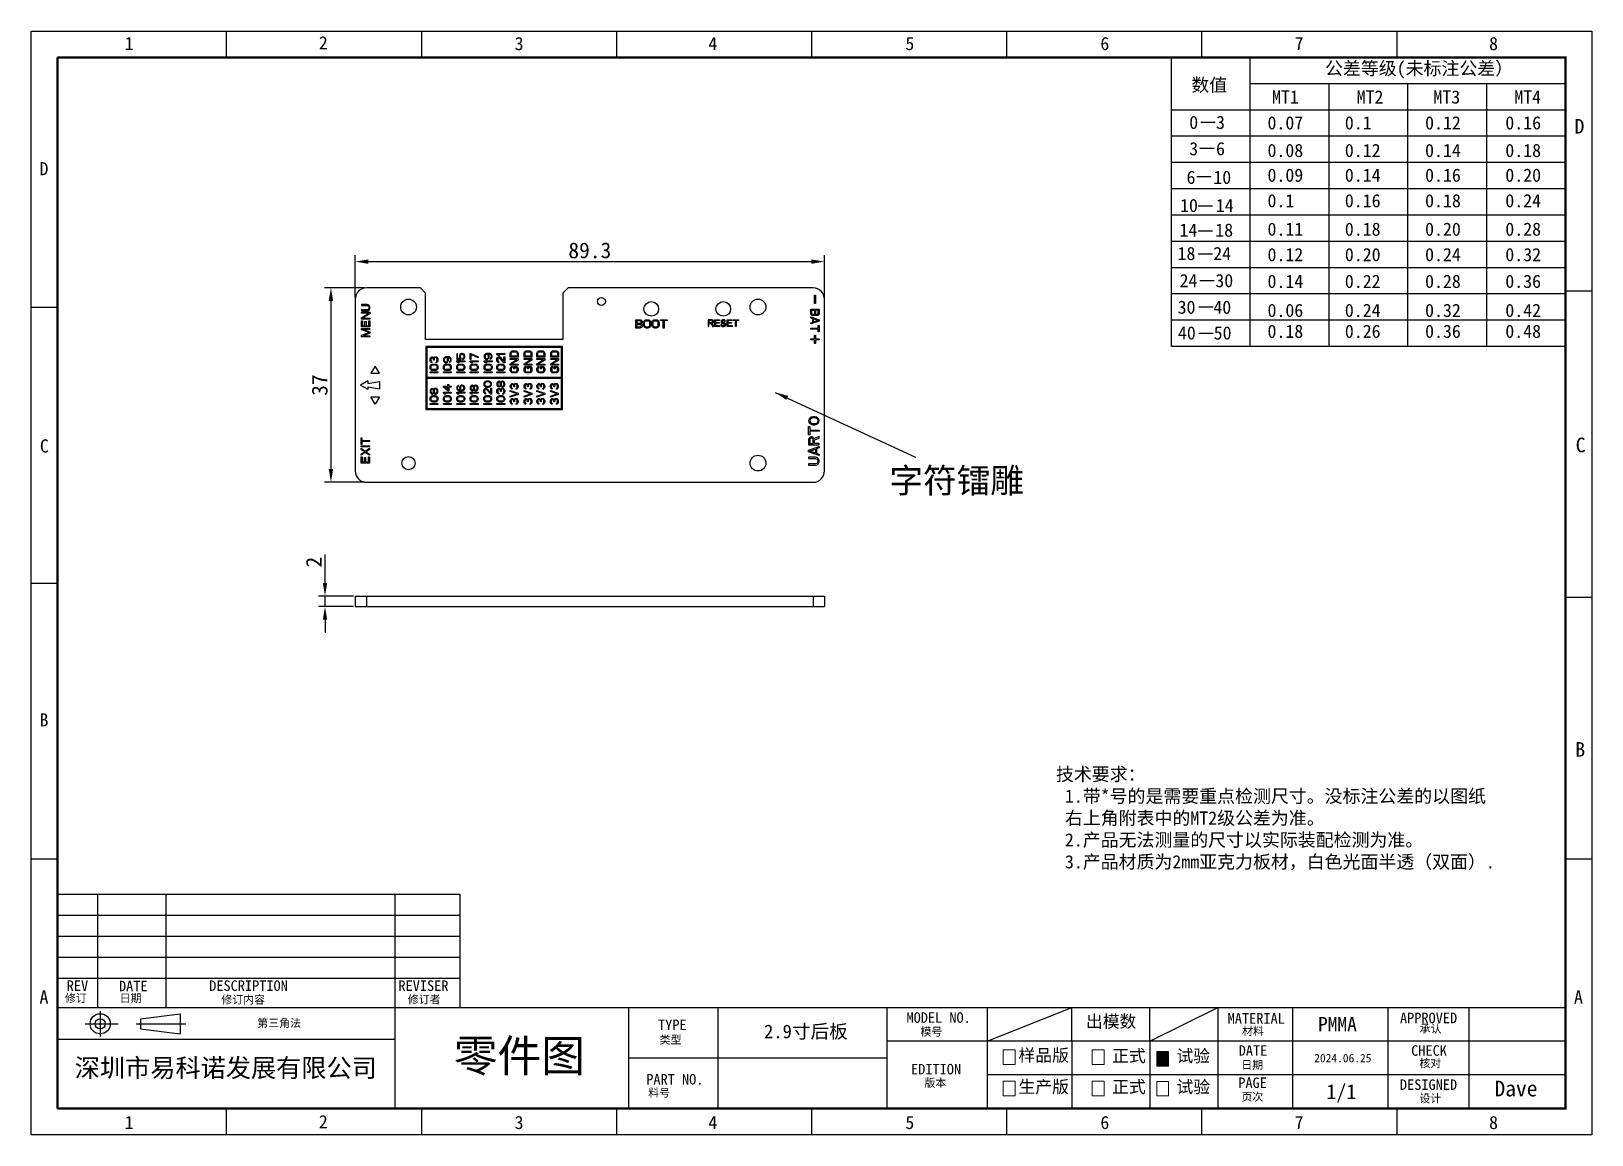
# Model space of a CAD drawing. Header units: millimetres. Extents: x 17383 to 35085, y 29540 to 59338.
# Drawn here: x 17383.4 to 17680.4, y 29539.6 to 29749.6 of the extents above.
import ezdxf
from ezdxf.enums import TextEntityAlignment as Align

# ---------------------------------------------------------------- set-up
doc = ezdxf.new("R2010")
doc.units = ezdxf.units.MM
doc.header["$PDMODE"] = 2
doc.layers.add('dim', color=3, linetype='Continuous')
doc.layers.add('title bar', color=7, linetype='Continuous')
doc.styles.get("Standard").update_dxf_attribs({"font": ''})
doc.styles.add('style3', font='')
doc.styles.add('宝明', font='')
doc.styles.get('Standard').set_extended_font_data('SimSun')
doc.styles.get('style3').set_extended_font_data('SimSun')
doc.styles.get('宝明').set_extended_font_data('SimHei')
doc.dimstyles.new('ISO-25', dxfattribs={"dimtxt": 3, "dimasz": 2.5, "dimexe": 1.25, "dimexo": 0.3, "dimtad": 1, "dimdsep": 46, "dimtxsty": 'Standard', "dimcen": 2.5, "dimclrd": 5, "dimclre": 5, "dimadec": 0, "dimazin": 0, "dimtfac": 1, "dimtmove": 0, "dimatfit": 3, "dimfxl": 1, "dimarcsym": 0})

msp = doc.modelspace()

# ---------------------------------------------------------------- texts
at = {"char_height": 2.5, "attachment_point": 1}
for s, insert, width in [('公差等级(未标注公差）', (17629.667, 29743.796), 37.59192), ('数值', (17604.237, 29740.634), 14.3973), ('MT1', (17619.58, 29738.349), 15), ('MT2', (17635.682, 29738.349), 15), ('MT3', (17650.296, 29738.349), 15), ('MT4', (17665.686, 29738.349), 15), ('0  3', (17603.826, 29733.516), 9.59553), ('3  6', (17603.826, 29728.512), 9.59553), ('6  10', (17603.307, 29723.061), 14.8531), ('10  14', (17602.078, 29717.703), 17.36704), ('14  18', (17601.976, 29713.02), 15.61442), ('18  24', (17601.596, 29708.566), 15.61442), ('24  30', (17601.989, 29703.405), 15.61442), ('30  40', (17601.611, 29698.345), 15.61442), ('40  50', (17601.673, 29693.448), 15.61442), ('技术要求：\\P 1.带*号的是需要重点检测尺寸。没标注公差的以图纸     右上角附表中的MT2级公差为准。\\P 2.产品无法测量的尺寸以实际装配检测为准。\\P 3.产品材质为2mm亚克力板材，白色光面半透（双面）.', (17578.465, 29609.481), 86.83527)]:
    msp.add_mtext(s, dxfattribs=dict(at, insert=insert, width=width))
for s, insert in [('0.07', (17618.72, 29733.431)), ('0.1', (17633.441, 29733.431)), ('0.12', (17648.711, 29733.431)), ('0.16', (17663.982, 29733.431)), ('0.08', (17618.72, 29728.176)), ('0.12', (17633.441, 29728.176)), ('0.14', (17648.711, 29728.176)), ('0.18', (17663.982, 29728.176)), ('0.09', (17618.72, 29723.47)), ('0.14', (17633.441, 29723.47)), ('0.16', (17648.711, 29723.47)), ('0.20', (17663.982, 29723.47)), ('0.1', (17618.72, 29718.608)), ('0.16', (17633.441, 29718.608)), ('0.18', (17648.711, 29718.608)), ('0.24', (17663.982, 29718.608)), ('0.11', (17618.72, 29713.197)), ('0.18', (17633.441, 29713.197)), ('0.20', (17648.711, 29713.197)), ('0.28', (17663.982, 29713.197)), ('0.12', (17618.72, 29708.35)), ('0.20', (17633.441, 29708.35)), ('0.24', (17648.711, 29708.35)), ('0.32', (17663.982, 29708.35)), ('0.14', (17618.72, 29703.27)), ('0.22', (17633.441, 29703.27)), ('0.28', (17648.711, 29703.27)), ('0.36', (17663.982, 29703.27)), ('0.06', (17618.72, 29697.741)), ('0.24', (17633.441, 29697.741)), ('0.32', (17648.711, 29697.741)), ('0.42', (17663.982, 29697.741)), ('0.18', (17618.72, 29693.761)), ('0.26', (17633.441, 29693.761)), ('0.36', (17648.711, 29693.761)), ('0.48', (17663.982, 29693.761))]:
    msp.add_mtext(s, dxfattribs=dict(at, insert=insert))
at = {"attachment_point": 1, "style": 'style3'}
for s, width, insert, char_height in [('字符镭雕', 73.63194, (17546.76, 29666.461), 4.6936), ('^I2.9寸后板', 38.87715, (17512.511, 29560.579), 2.5985)]:
    msp.add_mtext_dynamic_manual_height_columns(s, width=width, gutter_width=3.088, heights=[0], dxfattribs=dict(at, insert=insert, char_height=char_height))
at = {"color": 1, "attachment_point": 1, "style": 'style3'}
for s, width, insert, char_height in [('PMMA', 20.73693, (17628.336, 29562.033), 2.7138), ('2024.06.25', 19.05171, (17627.606, 29555.003), 1.6015)]:
    msp.add_mtext_dynamic_manual_height_columns(s, width=width, gutter_width=3.088, heights=[0], dxfattribs=dict(at, insert=insert, char_height=char_height))
at = {"color": 1, "insert": (17661.93, 29549.919), "char_height": 2.9999, "attachment_point": 1, "style": 'style3'}
msp.add_mtext('Dave', dxfattribs=at)
at = {"layer": 'title bar', "color": 0, "style": '宝明'}
for s, height, p in [('1', 2.5, (17401.215, 29746.013)), ('2', 2.5, (17438.18, 29746.161)), ('3', 2.5, (17475.442, 29746.013)), ('4', 2.5, (17512.317, 29746.013)), ('5', 2.5, (17549.801, 29746.013)), ('6', 2.5, (17586.915, 29746.013)), ('7', 2.5, (17623.88, 29746.013)), ('8', 2.5, (17660.889, 29746.013)), ('D', 2.778, (17677.148, 29730.141)), ('D', 2.5, (17385.015, 29722.202)), ('C', 2.5, (17385.086, 29669.447)), ('C', 2.778, (17677.362, 29669.497)), ('B', 2.5, (17385.015, 29617.306)), ('B', 2.778, (17677.284, 29611.562)), ('A', 2.5, (17385.015, 29564.571)), ('REV', 2, (17390.2, 29566.99)), ('DATE', 2, (17400.139, 29566.918)), ('DESCRIPTION', 1.99999, (17417.308, 29566.995)), ('REVISER', 2, (17453.326, 29566.989)), ('A', 2.5, (17677.045, 29564.571)), ('1', 2.5, (17401.215, 29540.703)), ('2', 2.5, (17438.18, 29540.852)), ('3', 2.5, (17475.442, 29540.703)), ('4', 2.5, (17512.317, 29540.703)), ('5', 2.5, (17549.801, 29540.703)), ('6', 2.5, (17586.915, 29540.703)), ('7', 2.5, (17623.88, 29540.703)), ('8', 2.5, (17660.889, 29540.703))]:
    msp.add_text(s, height=height, dxfattribs=at).set_placement(p)
at = {"layer": 'title bar', "color": 0, "linetype": 'Continuous', "style": '宝明'}
for s, p in [('修订', (17389.849, 29564.856)), ('日期', (17400.265, 29564.82)), ('修订内容', (17419.623, 29564.568)), ('修订者', (17455.101, 29564.603)), ('第三角法', (17426.462, 29560.107)), ('材料', (17613.88, 29558.573)), ('承认', (17647.663, 29559.034)), ('类型', (17503.034, 29556.945)), ('模号', (17552.681, 29558.46)), ('日期', (17613.745, 29552.171)), ('核对', (17647.625, 29552.451)), ('料号', (17500.874, 29546.835)), ('版本', (17553.421, 29548.732)), ('页次', (17613.752, 29546.087)), ('设计', (17647.625, 29545.767))]:
    msp.add_text(s, height=1.5247, dxfattribs=at).set_placement(p)
at = {"layer": 'title bar', "color": 0, "style": '宝明'}
for s, p in [('TYPE', (17505.455, 29560.536)), ('MODEL NO.', (17556.137, 29561.921)), ('PART NO.', (17505.932, 29550.175))]:
    msp.add_text(s, height=2, dxfattribs=at).set_placement(p, align=Align.MIDDLE)
for s, height, p in [('MATERIAL', 2, (17616.582, 29560.759)), ('APPROVED', 2, (17649.373, 29560.848)), ('DATE', 2, (17615.957, 29554.66)), ('CHECK', 2, (17649.463, 29554.652)), ('EDITION', 2, (17555.648, 29551.099)), ('PAGE', 2, (17615.884, 29548.517)), ('1/1', 2.8, (17632.773, 29546.409)), ('DESIGNED', 2, (17649.362, 29548.155))]:
    msp.add_text(s, height=height, dxfattribs=at).set_placement(p, align=Align.CENTER)
at = {"layer": 'title bar', "color": 7, "lineweight": 18, "insert": (17584.151, 29562.356), "char_height": 2.34718, "width": 12.72909, "attachment_point": 1, "style": '宝明'}
msp.add_mtext('{\\fSimSun|b0|i0|c134|p54;出模数}', dxfattribs=at)
at = {"layer": 'title bar', "color": 0, "attachment_point": 1, "style": '宝明'}
for s, insert, char_height, width in [('{\\fSimSun|b0|i0|c134|p54;零件图}', (17463.866, 29557.705), 6.09881, 100.69589), ('{\\fSimSun|b0|i0|c134|p54;深圳市易科诺发展有限公司}', (17391.724, 29554.105), 3.51292, 76.92324)]:
    msp.add_mtext(s, dxfattribs=dict(at, insert=insert, char_height=char_height, width=width))
at = {"layer": 'title bar', "color": 0, "lineweight": 18, "char_height": 2.34718, "width": 12.72909, "attachment_point": 1, "style": '宝明'}
for s, insert in [('{\\fSimSun|b0|i0|c134|p54;样品版}', (17571.319, 29555.915)), ('{\\fSimSun|b0|i0|c134|p54;正式}', (17589.146, 29555.815)), ('{\\fSimSun|b0|i0|c134|p54;试验}', (17601.391, 29555.802)), ('{\\fSimSun|b0|i0|c134|p54;生产版}', (17571.319, 29549.922)), ('{\\fSimSun|b0|i0|c134|p54;正式}', (17589.146, 29549.922)), ('{\\fSimSun|b0|i0|c134|p54;试验}', (17601.391, 29549.909))]:
    msp.add_mtext(s, dxfattribs=dict(at, insert=insert))

# ---------------------------------------------------------------- blocks, each defined once
blk = doc.blocks.new('*D6')
at = {"color": 5, "lineweight": -2}
for p, q in [((17439.35, 29644.62), (17439.35, 29650.03)), ((17444.8, 29642.12), (17438.1, 29642.12)), ((17439.35, 29640.12), (17439.35, 29642.12)), ((17444.8, 29640.12), (17438.1, 29640.12)), ((17439.35, 29637.62), (17439.35, 29635.12))]:
    blk.add_line(p, q, dxfattribs=at)
at = {"color": 5}
for points in [[(17438.93, 29644.62), (17439.77, 29644.62), (17439.35, 29642.12)], [(17438.93, 29637.62), (17439.77, 29637.62), (17439.35, 29640.12)]]:
    blk.add_solid(points, dxfattribs=at)
at = {"layer": 'Defpoints', "color": 0}
for p in [(17439.35, 29642.12), (17445.1, 29642.12), (17445.1, 29640.12)]:
    blk.add_point(p, dxfattribs=at)
at = {"color": 0, "insert": (17437.23, 29648.58), "char_height": 3, "attachment_point": 5, "rotation": 90}
blk.add_mtext('2', dxfattribs=at)
blk = doc.blocks.new('*D10')
at = {"color": 5, "lineweight": -2}
for p, q in [((17445.1, 29698.93), (17445.1, 29707.02)), ((17534.4, 29698.93), (17534.4, 29707.02)), ((17447.6, 29705.77), (17531.9, 29705.77))]:
    blk.add_line(p, q, dxfattribs=at)
at = {"color": 5}
for points in [[(17447.6, 29706.18), (17447.6, 29705.35), (17445.1, 29705.77)], [(17531.9, 29706.18), (17531.9, 29705.35), (17534.4, 29705.77)]]:
    blk.add_solid(points, dxfattribs=at)
at = {"layer": 'Defpoints', "color": 0}
for p in [(17534.4, 29705.77), (17445.1, 29698.63), (17534.4, 29698.63)]:
    blk.add_point(p, dxfattribs=at)
at = {"color": 0, "insert": (17489.75, 29707.89), "char_height": 3, "attachment_point": 5}
blk.add_mtext('89.3', dxfattribs=at)
blk = doc.blocks.new('*D11')
at = {"color": 5, "lineweight": -2}
for p, q in [((17446.95, 29700.78), (17439.23, 29700.78)), ((17440.48, 29698.28), (17440.48, 29666.28)), ((17446.95, 29663.78), (17439.23, 29663.78))]:
    blk.add_line(p, q, dxfattribs=at)
at = {"color": 5}
for points in [[(17440.06, 29698.28), (17440.9, 29698.28), (17440.48, 29700.78)], [(17440.06, 29666.28), (17440.9, 29666.28), (17440.48, 29663.78)]]:
    blk.add_solid(points, dxfattribs=at)
at = {"layer": 'Defpoints', "color": 0}
for p in [(17447.25, 29700.78), (17440.48, 29663.78), (17447.25, 29663.78)]:
    blk.add_point(p, dxfattribs=at)
at = {"color": 0, "insert": (17438.35, 29682.28), "char_height": 3, "attachment_point": 5, "rotation": 90}
blk.add_mtext('37', dxfattribs=at)

# ---------------------------------------------------------------- dimensions: what is measured, and where the dimension line sits
dim = msp.add_linear_dim(base=(17534.401, 29705.767), p1=(17445.101, 29698.626), p2=(17534.401, 29698.626), dimstyle='ISO-25')
dim.commit()
dim.dimension.update_dxf_attribs({"geometry": '*D10', "text_midpoint": (17489.751, 29707.892)})
for base, p1, p2, picture, middle in [((17440.48, 29663.776), (17447.251, 29700.776), (17447.251, 29663.776), '*D11', (17438.355, 29682.276)), ((17439.351, 29642.125), (17445.101, 29640.125), (17445.101, 29642.125), '*D6', (17437.226, 29648.579))]:
    dim = msp.add_linear_dim(base=base, p1=p1, p2=p2, angle=90, dimstyle='ISO-25')
    dim.commit()
    dim.dimension.update_dxf_attribs({"geometry": picture, "text_midpoint": middle})

# ---------------------------------------------------------------- hatches: boundary and pattern name
msp.add_hatch(color=256).paths.add_polyline_path([(17597.636, 29552.678), (17599.874, 29552.678), (17599.874, 29555.45), (17597.636, 29555.45)])

# ---------------------------------------------------------------- linework, layer by layer
for p, q in [((17600.436, 29689.612), (17600.436, 29744.612)), ((17615.436, 29689.612), (17615.436, 29744.612)), ((17675.436, 29739.612), (17615.436, 29739.612)), ((17630.436, 29689.612), (17630.436, 29739.612)), ((17645.436, 29689.612), (17645.436, 29739.612)), ((17660.436, 29689.612), (17660.436, 29739.612)), ((17675.436, 29734.612), (17600.436, 29734.612)), ((17675.436, 29729.612), (17600.436, 29729.612)), ((17606.038, 29732.33), (17608.766, 29732.33)), ((17605.841, 29727.326), (17608.569, 29727.326)), ((17675.436, 29724.612), (17600.436, 29724.612)), ((17605.299, 29721.934), (17608.026, 29721.934)), ((17675.436, 29719.612), (17600.436, 29719.612)), ((17605.544, 29716.357), (17608.272, 29716.357)), ((17675.436, 29714.612), (17600.436, 29714.612)), ((17675.436, 29709.612), (17600.436, 29709.612)), ((17605.497, 29711.621), (17608.225, 29711.621)), ((17605.544, 29707.279), (17608.272, 29707.279)), ((17675.436, 29704.612), (17600.436, 29704.612)), ((17605.856, 29702.192), (17608.583, 29702.192)), ((17675.436, 29699.612), (17600.436, 29699.612)), ((17605.659, 29697.17), (17608.387, 29697.17)), ((17675.436, 29694.612), (17600.436, 29694.612)), ((17605.641, 29692.163), (17608.368, 29692.163)), ((17675.436, 29689.612), (17600.436, 29689.612))]:
    msp.add_line(p, q)
at = {"color": 7, "linetype": 'Continuous'}
for p, q in [((17457.501, 29700.776), (17447.251, 29700.776)), ((17458.501, 29699.776), (17457.501, 29700.776)), ((17485.601, 29700.776), (17484.601, 29699.776)), ((17532.251, 29700.776), (17485.601, 29700.776)), ((17445.101, 29698.626), (17445.101, 29665.926)), ((17445.101, 29698.626), (17445.101, 29665.926)), ((17458.501, 29690.926), (17458.501, 29699.776)), ((17484.601, 29699.776), (17484.601, 29690.926)), ((17534.401, 29665.926), (17534.401, 29698.626)), ((17534.401, 29665.926), (17534.401, 29698.626)), ((17484.601, 29690.926), (17458.501, 29690.926)), ((17447.251, 29663.776), (17532.251, 29663.776)), ((17447.251, 29663.776), (17532.251, 29663.776)), ((17445.101, 29642.125), (17445.101, 29640.125)), ((17445.101, 29642.125), (17534.401, 29642.125)), ((17534.401, 29642.125), (17534.401, 29640.125)), ((17445.101, 29640.125), (17534.401, 29640.125))]:
    msp.add_line(p, q, dxfattribs=at)
at = {"color": 4, "linetype": 'Continuous'}
for p, q in [((17446.313, 29697.595), (17446.313, 29697.395)), ((17447.368, 29697.595), (17446.313, 29697.595)), ((17446.313, 29697.395), (17447.368, 29697.395)), ((17447.538, 29697.562), (17447.368, 29697.595)), ((17447.368, 29697.395), (17447.504, 29697.362)), ((17447.504, 29697.362), (17447.606, 29697.295)), ((17447.674, 29697.495), (17447.538, 29697.562)), ((17447.606, 29697.295), (17447.674, 29697.195)), ((17447.811, 29697.362), (17447.674, 29697.495)), ((17447.674, 29697.195), (17447.709, 29697.062)), ((17447.709, 29696.929), (17447.674, 29696.795)), ((17447.709, 29697.062), (17447.709, 29696.929)), ((17447.879, 29697.229), (17447.811, 29697.362)), ((17447.913, 29697.062), (17447.879, 29697.229)), ((17447.879, 29696.762), (17447.913, 29696.929)), ((17447.913, 29696.929), (17447.913, 29697.062)), ((17532.521, 29699.383), (17532.681, 29699.383)), ((17532.521, 29697.783), (17532.521, 29699.383)), ((17532.681, 29697.783), (17532.521, 29697.783)), ((17532.681, 29699.383), (17532.681, 29697.783)), ((17446.313, 29696.595), (17446.313, 29696.395)), ((17447.368, 29696.595), (17446.313, 29696.595)), ((17446.313, 29696.395), (17447.368, 29696.395)), ((17446.313, 29695.929), (17446.313, 29696.129)), ((17446.313, 29696.129), (17447.913, 29696.129)), ((17446.313, 29695.095), (17447.674, 29695.929)), ((17447.674, 29695.929), (17446.313, 29695.929)), ((17446.313, 29694.795), (17446.313, 29695.095)), ((17447.913, 29694.795), (17446.313, 29694.795)), ((17446.313, 29693.329), (17446.313, 29694.529)), ((17446.313, 29694.529), (17446.517, 29694.529)), ((17447.913, 29695.829), (17446.517, 29694.995)), ((17446.517, 29694.995), (17447.913, 29694.995)), ((17446.517, 29694.529), (17446.517, 29693.529)), ((17446.96, 29693.529), (17446.96, 29694.395)), ((17446.96, 29694.395), (17447.164, 29694.395)), ((17447.164, 29694.395), (17447.164, 29693.529)), ((17447.504, 29696.629), (17447.368, 29696.595)), ((17447.368, 29696.395), (17447.538, 29696.429)), ((17447.606, 29696.695), (17447.504, 29696.629)), ((17447.538, 29696.429), (17447.674, 29696.495)), ((17447.674, 29696.795), (17447.606, 29696.695)), ((17447.674, 29696.495), (17447.811, 29696.629)), ((17447.709, 29693.529), (17447.709, 29694.529)), ((17447.709, 29694.529), (17447.913, 29694.529)), ((17447.811, 29696.629), (17447.879, 29696.762)), ((17447.913, 29696.129), (17447.913, 29695.829)), ((17447.913, 29694.995), (17447.913, 29694.795)), ((17447.913, 29694.529), (17447.913, 29693.329)), ((17498.486, 29693.113), (17498.486, 29694.713)), ((17498.486, 29694.713), (17499.286, 29694.713)), ((17498.686, 29694.509), (17498.686, 29694.032)), ((17499.319, 29694.509), (17498.686, 29694.509)), ((17498.686, 29694.032), (17499.319, 29694.032)), ((17499.286, 29694.713), (17499.452, 29694.679)), ((17499.419, 29694.475), (17499.319, 29694.509)), ((17499.319, 29694.032), (17499.419, 29694.066)), ((17499.486, 29694.407), (17499.419, 29694.475)), ((17499.419, 29694.066), (17499.486, 29694.134)), ((17499.452, 29694.679), (17499.586, 29694.577)), ((17499.519, 29694.304), (17499.486, 29694.407)), ((17499.486, 29694.134), (17499.519, 29694.236)), ((17499.519, 29694.236), (17499.519, 29694.304)), ((17499.586, 29693.964), (17499.519, 29693.93)), ((17499.519, 29693.93), (17499.586, 29693.896)), ((17499.586, 29694.577), (17499.686, 29694.441)), ((17499.686, 29694.1), (17499.586, 29693.964)), ((17499.686, 29694.441), (17499.719, 29694.338)), ((17499.719, 29694.202), (17499.686, 29694.1)), ((17499.719, 29694.338), (17499.719, 29694.202)), ((17499.986, 29694.168), (17500.019, 29694.338)), ((17499.986, 29693.658), (17499.986, 29694.168)), ((17500.019, 29694.338), (17500.086, 29694.475)), ((17500.086, 29694.475), (17500.219, 29694.611)), ((17500.186, 29694.168), (17500.219, 29694.304)), ((17500.186, 29693.658), (17500.186, 29694.168)), ((17500.219, 29694.611), (17500.352, 29694.679)), ((17500.219, 29694.304), (17500.286, 29694.407)), ((17500.286, 29694.407), (17500.386, 29694.475)), ((17500.352, 29694.679), (17500.519, 29694.713)), ((17500.386, 29694.475), (17500.519, 29694.509)), ((17500.519, 29694.713), (17500.786, 29694.713)), ((17500.519, 29694.509), (17500.786, 29694.509)), ((17500.786, 29694.713), (17500.952, 29694.679)), ((17500.786, 29694.509), (17500.919, 29694.475)), ((17500.919, 29694.475), (17501.019, 29694.407)), ((17500.952, 29694.679), (17501.086, 29694.611)), ((17501.019, 29694.407), (17501.086, 29694.304)), ((17501.086, 29694.611), (17501.219, 29694.475)), ((17501.086, 29694.304), (17501.119, 29694.168)), ((17501.119, 29694.168), (17501.119, 29693.658)), ((17501.219, 29694.475), (17501.286, 29694.338)), ((17501.286, 29694.338), (17501.319, 29694.168)), ((17501.319, 29694.168), (17501.319, 29693.658)), ((17501.586, 29694.168), (17501.619, 29694.338)), ((17501.586, 29693.658), (17501.586, 29694.168)), ((17501.619, 29694.338), (17501.686, 29694.475)), ((17501.686, 29694.475), (17501.819, 29694.611)), ((17501.786, 29694.168), (17501.819, 29694.304)), ((17501.786, 29693.658), (17501.786, 29694.168)), ((17501.819, 29694.611), (17501.952, 29694.679)), ((17501.819, 29694.304), (17501.886, 29694.407)), ((17501.886, 29694.407), (17501.986, 29694.475)), ((17501.952, 29694.679), (17502.119, 29694.713)), ((17501.986, 29694.475), (17502.119, 29694.509)), ((17502.119, 29694.713), (17502.386, 29694.713)), ((17502.119, 29694.509), (17502.386, 29694.509)), ((17502.386, 29694.713), (17502.552, 29694.679)), ((17502.386, 29694.509), (17502.519, 29694.475)), ((17502.519, 29694.475), (17502.619, 29694.407)), ((17502.552, 29694.679), (17502.686, 29694.611)), ((17502.619, 29694.407), (17502.686, 29694.304)), ((17502.686, 29694.611), (17502.819, 29694.475)), ((17502.686, 29694.304), (17502.719, 29694.168)), ((17502.719, 29694.168), (17502.719, 29693.658)), ((17502.819, 29694.475), (17502.886, 29694.338)), ((17502.886, 29694.338), (17502.919, 29694.168)), ((17502.919, 29694.168), (17502.919, 29693.658)), ((17503.186, 29694.713), (17504.452, 29694.713)), ((17503.186, 29694.543), (17503.186, 29694.713)), ((17503.719, 29694.543), (17503.186, 29694.543)), ((17503.719, 29693.113), (17503.719, 29694.543)), ((17504.452, 29694.543), (17503.919, 29694.543)), ((17503.919, 29694.543), (17503.919, 29693.113)), ((17504.452, 29694.713), (17504.452, 29694.543)), ((17512.898, 29694.713), (17512.258, 29694.713)), ((17512.258, 29694.713), (17512.258, 29693.433)), ((17512.925, 29694.577), (17512.418, 29694.577)), ((17512.418, 29694.577), (17512.418, 29694.168)), ((17512.418, 29694.168), (17512.925, 29694.168)), ((17512.418, 29694.005), (17512.871, 29694.005)), ((17512.418, 29693.433), (17512.418, 29694.005)), ((17512.871, 29694.005), (17513.085, 29693.433)), ((17513.031, 29694.686), (17512.898, 29694.713)), ((17513.005, 29694.55), (17512.925, 29694.577)), ((17512.925, 29694.168), (17513.005, 29694.196)), ((17513.058, 29694.495), (17513.005, 29694.55)), ((17513.005, 29694.196), (17513.058, 29694.25)), ((17513.138, 29694.604), (17513.031, 29694.686)), ((17513.031, 29694.059), (17513.138, 29694.114)), ((17513.271, 29693.433), (17513.031, 29694.059)), ((17513.085, 29694.413), (17513.058, 29694.495)), ((17513.058, 29694.25), (17513.085, 29694.332)), ((17513.085, 29694.332), (17513.085, 29694.413)), ((17513.218, 29694.495), (17513.138, 29694.604)), ((17513.138, 29694.114), (17513.218, 29694.223)), ((17513.245, 29694.413), (17513.218, 29694.495)), ((17513.218, 29694.223), (17513.245, 29694.304)), ((17513.245, 29694.304), (17513.245, 29694.413)), ((17513.485, 29694.713), (17514.445, 29694.713)), ((17513.485, 29693.433), (17513.485, 29694.713)), ((17514.445, 29694.55), (17513.645, 29694.55)), ((17513.645, 29694.55), (17513.645, 29694.196)), ((17513.645, 29694.196), (17514.338, 29694.196)), ((17514.338, 29694.032), (17513.645, 29694.032)), ((17513.645, 29694.032), (17513.645, 29693.596)), ((17514.338, 29694.196), (17514.338, 29694.032)), ((17514.445, 29694.713), (17514.445, 29694.55)), ((17514.765, 29694.522), (17514.738, 29694.413)), ((17514.738, 29694.413), (17514.738, 29694.304)), ((17514.738, 29694.304), (17514.765, 29694.196)), ((17514.871, 29694.631), (17514.765, 29694.522)), ((17514.765, 29694.196), (17514.871, 29694.087)), ((17514.978, 29694.686), (17514.871, 29694.631)), ((17514.871, 29694.087), (17514.978, 29694.032)), ((17514.898, 29694.386), (17514.925, 29694.468)), ((17514.898, 29694.332), (17514.898, 29694.386)), ((17514.925, 29694.25), (17514.898, 29694.332)), ((17514.925, 29694.468), (17515.005, 29694.522)), ((17515.005, 29694.196), (17514.925, 29694.25)), ((17515.085, 29694.713), (17514.978, 29694.686)), ((17514.978, 29694.032), (17515.085, 29694.005)), ((17515.005, 29694.522), (17515.085, 29694.55)), ((17515.085, 29694.168), (17515.005, 29694.196)), ((17515.218, 29694.713), (17515.085, 29694.713)), ((17515.085, 29694.55), (17515.245, 29694.55)), ((17515.245, 29694.168), (17515.085, 29694.168)), ((17515.085, 29694.005), (17515.245, 29694.005)), ((17515.351, 29694.686), (17515.218, 29694.713)), ((17515.245, 29694.55), (17515.325, 29694.522)), ((17515.378, 29694.141), (17515.245, 29694.168)), ((17515.245, 29694.005), (17515.351, 29693.978)), ((17515.325, 29694.522), (17515.378, 29694.468)), ((17515.458, 29694.604), (17515.351, 29694.686)), ((17515.351, 29693.978), (17515.431, 29693.923)), ((17515.378, 29694.468), (17515.405, 29694.413)), ((17515.485, 29694.087), (17515.378, 29694.141)), ((17515.405, 29694.413), (17515.565, 29694.413)), ((17515.431, 29693.923), (17515.485, 29693.841)), ((17515.538, 29694.495), (17515.458, 29694.604)), ((17515.591, 29693.978), (17515.485, 29694.087)), ((17515.565, 29694.413), (17515.538, 29694.495)), ((17515.645, 29693.869), (17515.591, 29693.978)), ((17515.858, 29694.713), (17516.818, 29694.713)), ((17515.858, 29693.433), (17515.858, 29694.713)), ((17516.818, 29694.55), (17516.018, 29694.55)), ((17516.018, 29694.55), (17516.018, 29694.196)), ((17516.018, 29694.196), (17516.711, 29694.196)), ((17516.711, 29694.032), (17516.018, 29694.032)), ((17516.018, 29694.032), (17516.018, 29693.596)), ((17516.711, 29694.196), (17516.711, 29694.032)), ((17516.818, 29694.713), (17516.818, 29694.55)), ((17517.031, 29694.713), (17518.045, 29694.713)), ((17517.031, 29694.577), (17517.031, 29694.713)), ((17517.458, 29694.577), (17517.031, 29694.577)), ((17517.458, 29693.433), (17517.458, 29694.577)), ((17518.045, 29694.577), (17517.618, 29694.577)), ((17517.618, 29694.577), (17517.618, 29693.433)), ((17518.045, 29694.713), (17518.045, 29694.577)), ((17531.801, 29696.743), (17533.401, 29696.743)), ((17531.801, 29695.943), (17531.801, 29696.743)), ((17531.835, 29695.776), (17531.801, 29695.943)), ((17531.801, 29695.243), (17533.401, 29694.709)), ((17531.801, 29695.043), (17531.801, 29695.243)), ((17532.21, 29694.909), (17531.801, 29695.043)), ((17533.401, 29694.443), (17531.801, 29693.909)), ((17531.801, 29694.109), (17532.21, 29694.243)), ((17531.801, 29693.909), (17531.801, 29694.109)), ((17531.938, 29695.643), (17531.835, 29695.776)), ((17532.074, 29695.543), (17531.938, 29695.643)), ((17532.006, 29696.543), (17532.516, 29696.543)), ((17532.006, 29695.909), (17532.006, 29696.543)), ((17532.04, 29695.809), (17532.006, 29695.909)), ((17532.108, 29695.743), (17532.04, 29695.809)), ((17532.176, 29695.509), (17532.074, 29695.543)), ((17532.21, 29695.709), (17532.108, 29695.743)), ((17532.346, 29695.509), (17532.176, 29695.509)), ((17532.312, 29695.709), (17532.21, 29695.709)), ((17532.21, 29694.243), (17532.21, 29694.909)), ((17532.414, 29695.743), (17532.312, 29695.709)), ((17532.448, 29695.543), (17532.346, 29695.509)), ((17532.346, 29694.876), (17533.265, 29694.576)), ((17532.346, 29694.276), (17532.346, 29694.876)), ((17533.265, 29694.576), (17532.346, 29694.276)), ((17532.482, 29695.809), (17532.414, 29695.743)), ((17532.584, 29695.643), (17532.448, 29695.543)), ((17532.516, 29695.909), (17532.482, 29695.809)), ((17532.516, 29696.543), (17532.516, 29695.909)), ((17532.618, 29695.709), (17532.584, 29695.643)), ((17532.652, 29695.643), (17532.618, 29695.709)), ((17532.789, 29695.543), (17532.652, 29695.643)), ((17533.197, 29696.543), (17532.721, 29696.543)), ((17532.721, 29696.543), (17532.721, 29695.909)), ((17532.721, 29695.909), (17532.755, 29695.809)), ((17532.755, 29695.809), (17532.823, 29695.743)), ((17532.891, 29695.509), (17532.789, 29695.543)), ((17532.823, 29695.743), (17532.925, 29695.709)), ((17533.027, 29695.509), (17532.891, 29695.509)), ((17532.925, 29695.709), (17532.993, 29695.709)), ((17532.993, 29695.709), (17533.095, 29695.743)), ((17533.129, 29695.543), (17533.027, 29695.509)), ((17533.095, 29695.743), (17533.163, 29695.809)), ((17533.265, 29695.643), (17533.129, 29695.543)), ((17533.163, 29695.809), (17533.197, 29695.909)), ((17533.197, 29695.909), (17533.197, 29696.543)), ((17533.367, 29695.776), (17533.265, 29695.643)), ((17533.401, 29695.943), (17533.367, 29695.776)), ((17533.401, 29696.743), (17533.401, 29695.943)), ((17533.401, 29694.709), (17533.401, 29694.443)), ((17447.913, 29693.329), (17446.313, 29693.329)), ((17446.313, 29692.762), (17446.313, 29693.062)), ((17446.313, 29693.062), (17447.913, 29693.062)), ((17447.743, 29692.262), (17446.313, 29692.762)), ((17446.313, 29691.762), (17447.743, 29692.262)), ((17446.313, 29691.462), (17446.313, 29691.762)), ((17447.913, 29691.462), (17446.313, 29691.462)), ((17446.517, 29693.529), (17446.96, 29693.529)), ((17446.653, 29692.862), (17447.913, 29692.395)), ((17447.913, 29692.862), (17446.653, 29692.862)), ((17447.913, 29692.129), (17446.653, 29691.662)), ((17446.653, 29691.662), (17447.913, 29691.662)), ((17447.164, 29693.529), (17447.709, 29693.529)), ((17447.913, 29693.062), (17447.913, 29692.862)), ((17447.913, 29692.395), (17447.913, 29692.129)), ((17447.913, 29691.662), (17447.913, 29691.462)), ((17499.286, 29693.113), (17498.486, 29693.113)), ((17498.686, 29693.317), (17498.686, 29693.828)), ((17498.686, 29693.828), (17499.319, 29693.828)), ((17499.319, 29693.317), (17498.686, 29693.317)), ((17499.452, 29693.147), (17499.286, 29693.113)), ((17499.319, 29693.828), (17499.419, 29693.794)), ((17499.419, 29693.351), (17499.319, 29693.317)), ((17499.419, 29693.794), (17499.486, 29693.726)), ((17499.486, 29693.419), (17499.419, 29693.351)), ((17499.586, 29693.249), (17499.452, 29693.147)), ((17499.486, 29693.726), (17499.519, 29693.624)), ((17499.519, 29693.521), (17499.486, 29693.419)), ((17499.519, 29693.624), (17499.519, 29693.521)), ((17499.586, 29693.896), (17499.686, 29693.76)), ((17499.686, 29693.385), (17499.586, 29693.249)), ((17499.686, 29693.76), (17499.719, 29693.658)), ((17499.719, 29693.487), (17499.686, 29693.385)), ((17499.719, 29693.658), (17499.719, 29693.487)), ((17500.019, 29693.487), (17499.986, 29693.658)), ((17500.086, 29693.351), (17500.019, 29693.487)), ((17500.219, 29693.215), (17500.086, 29693.351)), ((17500.219, 29693.521), (17500.186, 29693.658)), ((17500.286, 29693.419), (17500.219, 29693.521)), ((17500.352, 29693.147), (17500.219, 29693.215)), ((17500.386, 29693.351), (17500.286, 29693.419)), ((17500.519, 29693.113), (17500.352, 29693.147)), ((17500.519, 29693.317), (17500.386, 29693.351)), ((17500.786, 29693.317), (17500.519, 29693.317)), ((17500.786, 29693.113), (17500.519, 29693.113)), ((17500.919, 29693.351), (17500.786, 29693.317)), ((17500.952, 29693.147), (17500.786, 29693.113)), ((17501.019, 29693.419), (17500.919, 29693.351)), ((17501.086, 29693.215), (17500.952, 29693.147)), ((17501.086, 29693.521), (17501.019, 29693.419)), ((17501.119, 29693.658), (17501.086, 29693.521)), ((17501.219, 29693.351), (17501.086, 29693.215)), ((17501.286, 29693.487), (17501.219, 29693.351)), ((17501.319, 29693.658), (17501.286, 29693.487)), ((17501.619, 29693.487), (17501.586, 29693.658)), ((17501.686, 29693.351), (17501.619, 29693.487)), ((17501.819, 29693.215), (17501.686, 29693.351)), ((17501.819, 29693.521), (17501.786, 29693.658)), ((17501.886, 29693.419), (17501.819, 29693.521)), ((17501.952, 29693.147), (17501.819, 29693.215)), ((17501.986, 29693.351), (17501.886, 29693.419)), ((17502.119, 29693.113), (17501.952, 29693.147)), ((17502.119, 29693.317), (17501.986, 29693.351)), ((17502.386, 29693.317), (17502.119, 29693.317)), ((17502.386, 29693.113), (17502.119, 29693.113)), ((17502.519, 29693.351), (17502.386, 29693.317)), ((17502.552, 29693.147), (17502.386, 29693.113)), ((17502.619, 29693.419), (17502.519, 29693.351)), ((17502.686, 29693.215), (17502.552, 29693.147)), ((17502.686, 29693.521), (17502.619, 29693.419)), ((17502.719, 29693.658), (17502.686, 29693.521)), ((17502.819, 29693.351), (17502.686, 29693.215)), ((17502.886, 29693.487), (17502.819, 29693.351)), ((17502.919, 29693.658), (17502.886, 29693.487)), ((17503.919, 29693.113), (17503.719, 29693.113)), ((17512.258, 29693.433), (17512.418, 29693.433)), ((17513.085, 29693.433), (17513.271, 29693.433)), ((17514.445, 29693.433), (17513.485, 29693.433)), ((17513.645, 29693.596), (17514.445, 29693.596)), ((17514.445, 29693.596), (17514.445, 29693.433)), ((17514.818, 29693.787), (17514.658, 29693.787)), ((17514.658, 29693.787), (17514.685, 29693.678)), ((17514.685, 29693.678), (17514.765, 29693.542)), ((17514.765, 29693.542), (17514.898, 29693.46)), ((17514.845, 29693.705), (17514.818, 29693.787)), ((17514.925, 29693.624), (17514.845, 29693.705)), ((17514.898, 29693.46), (17515.031, 29693.433)), ((17515.031, 29693.596), (17514.925, 29693.624)), ((17515.245, 29693.596), (17515.031, 29693.596)), ((17515.031, 29693.433), (17515.245, 29693.433)), ((17515.351, 29693.624), (17515.245, 29693.596)), ((17515.245, 29693.433), (17515.378, 29693.46)), ((17515.431, 29693.678), (17515.351, 29693.624)), ((17515.378, 29693.46), (17515.485, 29693.515)), ((17515.485, 29693.76), (17515.431, 29693.678)), ((17515.485, 29693.841), (17515.485, 29693.76)), ((17515.485, 29693.515), (17515.591, 29693.624)), ((17515.591, 29693.624), (17515.645, 29693.733)), ((17515.645, 29693.733), (17515.645, 29693.869)), ((17516.818, 29693.433), (17515.858, 29693.433)), ((17516.018, 29693.596), (17516.818, 29693.596)), ((17516.818, 29693.596), (17516.818, 29693.433)), ((17517.618, 29693.433), (17517.458, 29693.433)), ((17531.801, 29693.109), (17533.231, 29693.109)), ((17531.801, 29692.909), (17531.801, 29693.109)), ((17533.231, 29692.909), (17531.801, 29692.909)), ((17531.801, 29691.063), (17532.521, 29691.063)), ((17531.801, 29690.903), (17531.801, 29691.063)), ((17532.521, 29691.783), (17532.681, 29691.783)), ((17532.521, 29691.063), (17532.521, 29691.783)), ((17532.681, 29691.783), (17532.681, 29691.063)), ((17532.681, 29691.063), (17533.401, 29691.063)), ((17533.231, 29693.643), (17533.401, 29693.643)), ((17533.231, 29693.109), (17533.231, 29693.643)), ((17533.231, 29692.376), (17533.231, 29692.909)), ((17533.401, 29692.376), (17533.231, 29692.376)), ((17533.401, 29693.643), (17533.401, 29692.376)), ((17533.401, 29691.063), (17533.401, 29690.903)), ((17458.551, 29689.602), (17458.551, 29677.596)), ((17484.551, 29689.602), (17458.551, 29689.602)), ((17458.751, 29689.396), (17458.751, 29683.796)), ((17484.351, 29689.396), (17458.751, 29689.396)), ((17464.431, 29688.221), (17464.431, 29687.159)), ((17464.591, 29688.221), (17464.431, 29688.221)), ((17464.591, 29687.315), (17464.591, 29688.221)), ((17465.006, 29687.971), (17464.974, 29687.815)), ((17465.102, 29688.128), (17465.006, 29687.971)), ((17465.229, 29688.221), (17465.102, 29688.128)), ((17465.165, 29687.94), (17465.229, 29688.034)), ((17465.389, 29688.284), (17465.229, 29688.221)), ((17465.229, 29688.034), (17465.325, 29688.096)), ((17465.325, 29688.096), (17465.421, 29688.128)), ((17465.517, 29688.284), (17465.389, 29688.284)), ((17465.421, 29688.128), (17465.485, 29688.128)), ((17465.485, 29688.128), (17465.58, 29688.096)), ((17465.676, 29688.221), (17465.517, 29688.284)), ((17465.58, 29688.096), (17465.676, 29688.034)), ((17465.804, 29688.128), (17465.676, 29688.221)), ((17465.676, 29688.034), (17465.74, 29687.94)), ((17465.9, 29687.971), (17465.804, 29688.128)), ((17465.931, 29687.815), (17465.9, 29687.971)), ((17466.971, 29687.159), (17466.971, 29688.284)), ((17466.971, 29688.284), (17467.131, 29688.284)), ((17467.131, 29688.284), (17468.471, 29687.659)), ((17467.131, 29688.096), (17467.131, 29687.159)), ((17468.471, 29687.471), (17467.131, 29688.096)), ((17469.768, 29688.096), (17469.672, 29687.94)), ((17469.895, 29688.19), (17469.768, 29688.096)), ((17469.895, 29688.003), (17469.831, 29687.909)), ((17470.055, 29688.253), (17469.895, 29688.19)), ((17469.991, 29688.065), (17469.895, 29688.003)), ((17470.087, 29688.096), (17469.991, 29688.065)), ((17470.278, 29688.284), (17470.055, 29688.253)), ((17470.151, 29688.096), (17470.087, 29688.096)), ((17470.246, 29688.065), (17470.151, 29688.096)), ((17470.342, 29688.003), (17470.246, 29688.065)), ((17470.502, 29688.284), (17470.278, 29688.284)), ((17470.406, 29687.909), (17470.342, 29688.003)), ((17470.566, 29687.94), (17470.438, 29688.128)), ((17470.438, 29688.128), (17470.502, 29688.128)), ((17470.725, 29688.253), (17470.502, 29688.284)), ((17470.502, 29688.128), (17470.693, 29688.096)), ((17470.693, 29688.096), (17470.789, 29688.065)), ((17470.885, 29688.19), (17470.725, 29688.253)), ((17470.789, 29688.065), (17470.885, 29688.003)), ((17471.012, 29688.096), (17470.885, 29688.19)), ((17470.885, 29688.003), (17470.949, 29687.909)), ((17471.108, 29687.94), (17471.012, 29688.096)), ((17472.051, 29688.096), (17472.051, 29688.284)), ((17472.051, 29688.284), (17473.551, 29688.284)), ((17472.275, 29687.909), (17472.051, 29688.096)), ((17473.551, 29688.096), (17472.307, 29688.096)), ((17472.307, 29688.096), (17472.53, 29687.909)), ((17473.551, 29688.284), (17473.551, 29688.096)), ((17474.591, 29688.315), (17474.623, 29688.471)), ((17474.591, 29687.565), (17474.591, 29688.315)), ((17474.623, 29688.471), (17474.687, 29688.596)), ((17474.687, 29688.596), (17474.815, 29688.721)), ((17474.783, 29688.315), (17474.815, 29688.44)), ((17474.783, 29687.753), (17474.783, 29688.315)), ((17474.815, 29688.721), (17474.942, 29688.784)), ((17474.815, 29688.44), (17474.879, 29688.534)), ((17474.879, 29688.534), (17474.974, 29688.596)), ((17474.942, 29688.784), (17475.102, 29688.815)), ((17474.974, 29688.596), (17475.102, 29688.628)), ((17475.102, 29688.815), (17475.581, 29688.815)), ((17475.102, 29688.628), (17475.581, 29688.628)), ((17475.581, 29688.815), (17475.74, 29688.784)), ((17475.581, 29688.628), (17475.708, 29688.596)), ((17475.708, 29688.596), (17475.804, 29688.534)), ((17475.74, 29688.784), (17475.868, 29688.721)), ((17475.804, 29688.534), (17475.868, 29688.44)), ((17475.868, 29688.721), (17475.996, 29688.596)), ((17475.868, 29688.44), (17475.9, 29688.315)), ((17475.9, 29688.315), (17475.9, 29687.753)), ((17475.996, 29688.596), (17476.06, 29688.471)), ((17476.06, 29688.471), (17476.091, 29688.315)), ((17476.091, 29688.315), (17476.091, 29687.565)), ((17477.227, 29688.315), (17477.259, 29688.471)), ((17477.227, 29687.565), (17477.227, 29688.315)), ((17477.259, 29688.471), (17477.322, 29688.596)), ((17477.322, 29688.596), (17477.45, 29688.721)), ((17477.418, 29688.315), (17477.45, 29688.44)), ((17477.418, 29687.753), (17477.418, 29688.315)), ((17477.45, 29688.721), (17477.578, 29688.784)), ((17477.45, 29688.44), (17477.514, 29688.534)), ((17477.514, 29688.534), (17477.61, 29688.596)), ((17477.578, 29688.784), (17477.737, 29688.815)), ((17477.61, 29688.596), (17477.737, 29688.628)), ((17477.737, 29688.815), (17478.216, 29688.815)), ((17477.737, 29688.628), (17478.216, 29688.628)), ((17478.216, 29688.815), (17478.376, 29688.784)), ((17478.216, 29688.628), (17478.344, 29688.596)), ((17478.344, 29688.596), (17478.439, 29688.534)), ((17478.376, 29688.784), (17478.503, 29688.721)), ((17478.439, 29688.534), (17478.503, 29688.44)), ((17478.503, 29688.721), (17478.631, 29688.596)), ((17478.503, 29688.44), (17478.535, 29688.315)), ((17478.535, 29688.315), (17478.535, 29687.753)), ((17478.631, 29688.596), (17478.695, 29688.471)), ((17478.695, 29688.471), (17478.727, 29688.315)), ((17478.727, 29688.315), (17478.727, 29687.565)), ((17479.671, 29688.315), (17479.703, 29688.471)), ((17479.671, 29687.565), (17479.671, 29688.315)), ((17479.703, 29688.471), (17479.767, 29688.596)), ((17479.767, 29688.596), (17479.895, 29688.721)), ((17479.863, 29688.315), (17479.895, 29688.44)), ((17479.863, 29687.753), (17479.863, 29688.315)), ((17479.895, 29688.721), (17480.022, 29688.784)), ((17479.895, 29688.44), (17479.959, 29688.534)), ((17479.959, 29688.534), (17480.054, 29688.596)), ((17480.022, 29688.784), (17480.182, 29688.815)), ((17480.054, 29688.596), (17480.182, 29688.628)), ((17480.182, 29688.815), (17480.661, 29688.815)), ((17480.182, 29688.628), (17480.661, 29688.628)), ((17480.661, 29688.815), (17480.82, 29688.784)), ((17480.661, 29688.628), (17480.788, 29688.596)), ((17480.788, 29688.596), (17480.884, 29688.534)), ((17480.82, 29688.784), (17480.948, 29688.721)), ((17480.884, 29688.534), (17480.948, 29688.44)), ((17480.948, 29688.721), (17481.076, 29688.596)), ((17480.948, 29688.44), (17480.98, 29688.315)), ((17480.98, 29688.315), (17480.98, 29687.753)), ((17481.076, 29688.596), (17481.14, 29688.471)), ((17481.14, 29688.471), (17481.171, 29688.315)), ((17481.171, 29688.315), (17481.171, 29687.565)), ((17482.307, 29688.315), (17482.339, 29688.471)), ((17482.307, 29687.565), (17482.307, 29688.315)), ((17482.339, 29688.471), (17482.402, 29688.596)), ((17482.402, 29688.596), (17482.53, 29688.721)), ((17482.498, 29688.315), (17482.53, 29688.44)), ((17482.498, 29687.753), (17482.498, 29688.315)), ((17482.53, 29688.721), (17482.658, 29688.784)), ((17482.53, 29688.44), (17482.594, 29688.534)), ((17482.594, 29688.534), (17482.69, 29688.596)), ((17482.658, 29688.784), (17482.817, 29688.815)), ((17482.69, 29688.596), (17482.817, 29688.628)), ((17482.817, 29688.815), (17483.296, 29688.815)), ((17482.817, 29688.628), (17483.296, 29688.628)), ((17483.296, 29688.815), (17483.456, 29688.784)), ((17483.296, 29688.628), (17483.424, 29688.596)), ((17483.424, 29688.596), (17483.52, 29688.534)), ((17483.456, 29688.784), (17483.583, 29688.721)), ((17483.52, 29688.534), (17483.583, 29688.44)), ((17483.583, 29688.721), (17483.711, 29688.596)), ((17483.583, 29688.44), (17483.615, 29688.315)), ((17483.615, 29688.315), (17483.615, 29687.753)), ((17483.711, 29688.596), (17483.775, 29688.471)), ((17483.775, 29688.471), (17483.807, 29688.315)), ((17483.807, 29688.315), (17483.807, 29687.565)), ((17484.351, 29683.796), (17484.351, 29689.396)), ((17484.551, 29677.596), (17484.551, 29689.602)), ((17532.521, 29690.903), (17531.801, 29690.903)), ((17532.521, 29690.183), (17532.521, 29690.903)), ((17532.681, 29690.183), (17532.521, 29690.183)), ((17533.401, 29690.903), (17532.681, 29690.903)), ((17532.681, 29690.903), (17532.681, 29690.183)), ((17448.901, 29685.902), (17448.101, 29684.516)), ((17449.701, 29684.516), (17448.901, 29685.902)), ((17459.351, 29687.128), (17459.383, 29687.346)), ((17459.351, 29687.065), (17459.351, 29687.128)), ((17459.383, 29686.846), (17459.351, 29687.065)), ((17459.351, 29685.784), (17459.383, 29685.94)), ((17459.351, 29685.534), (17459.351, 29685.784)), ((17459.383, 29685.378), (17459.351, 29685.534)), ((17459.383, 29687.346), (17459.447, 29687.471)), ((17459.447, 29686.721), (17459.383, 29686.846)), ((17459.383, 29685.94), (17459.447, 29686.065)), ((17459.447, 29685.253), (17459.383, 29685.378)), ((17459.447, 29687.471), (17459.575, 29687.596)), ((17459.575, 29686.596), (17459.447, 29686.721)), ((17459.447, 29686.065), (17459.575, 29686.19)), ((17459.575, 29685.128), (17459.447, 29685.253)), ((17459.543, 29687.315), (17459.511, 29687.159)), ((17459.511, 29687.159), (17459.511, 29687.034)), ((17459.511, 29687.034), (17459.543, 29686.878)), ((17459.607, 29687.409), (17459.543, 29687.315)), ((17459.543, 29686.878), (17459.607, 29686.784)), ((17459.543, 29685.784), (17459.575, 29685.909)), ((17459.543, 29685.534), (17459.543, 29685.784)), ((17459.575, 29685.409), (17459.543, 29685.534)), ((17459.575, 29687.596), (17459.702, 29687.628)), ((17459.702, 29686.565), (17459.575, 29686.596)), ((17459.575, 29686.19), (17459.702, 29686.253)), ((17459.575, 29685.909), (17459.639, 29686.003)), ((17459.639, 29685.315), (17459.575, 29685.409)), ((17459.702, 29685.065), (17459.575, 29685.128)), ((17459.702, 29687.471), (17459.607, 29687.409)), ((17459.607, 29686.784), (17459.702, 29686.721)), ((17459.639, 29686.003), (17459.734, 29686.065)), ((17459.734, 29685.253), (17459.639, 29685.315)), ((17459.702, 29687.628), (17459.766, 29687.628)), ((17459.766, 29687.471), (17459.702, 29687.471)), ((17459.702, 29686.721), (17459.702, 29686.565)), ((17459.702, 29686.253), (17459.862, 29686.284)), ((17459.862, 29685.034), (17459.702, 29685.065)), ((17459.734, 29686.065), (17459.862, 29686.096)), ((17459.862, 29685.221), (17459.734, 29685.253)), ((17459.766, 29687.628), (17459.894, 29687.596)), ((17459.894, 29687.409), (17459.766, 29687.471)), ((17459.862, 29686.284), (17460.341, 29686.284)), ((17459.862, 29686.096), (17460.341, 29686.096)), ((17460.341, 29685.221), (17459.862, 29685.221)), ((17460.341, 29685.034), (17459.862, 29685.034)), ((17459.894, 29687.596), (17459.99, 29687.534)), ((17459.958, 29687.346), (17459.894, 29687.409)), ((17460.022, 29687.159), (17459.958, 29687.346)), ((17459.99, 29687.534), (17460.085, 29687.409)), ((17460.022, 29687.034), (17460.022, 29687.159)), ((17460.149, 29687.034), (17460.022, 29687.034)), ((17460.085, 29687.409), (17460.149, 29687.565)), ((17460.149, 29687.565), (17460.245, 29687.628)), ((17460.181, 29687.346), (17460.149, 29687.159)), ((17460.149, 29687.159), (17460.149, 29687.034)), ((17460.245, 29687.44), (17460.181, 29687.346)), ((17460.245, 29687.628), (17460.373, 29687.659)), ((17460.373, 29687.503), (17460.245, 29687.44)), ((17460.341, 29686.284), (17460.5, 29686.253)), ((17460.341, 29686.096), (17460.468, 29686.065)), ((17460.468, 29685.253), (17460.341, 29685.221)), ((17460.5, 29685.065), (17460.341, 29685.034)), ((17460.373, 29687.659), (17460.5, 29687.659)), ((17460.5, 29687.503), (17460.373, 29687.503)), ((17460.468, 29686.065), (17460.564, 29686.003)), ((17460.564, 29685.315), (17460.468, 29685.253)), ((17460.5, 29687.659), (17460.596, 29687.628)), ((17460.564, 29687.471), (17460.5, 29687.503)), ((17460.5, 29686.69), (17460.564, 29686.721)), ((17460.5, 29686.534), (17460.5, 29686.69)), ((17460.596, 29686.565), (17460.5, 29686.534)), ((17460.5, 29686.253), (17460.628, 29686.19)), ((17460.628, 29685.128), (17460.5, 29685.065)), ((17460.628, 29687.409), (17460.564, 29687.471)), ((17460.564, 29686.721), (17460.628, 29686.784)), ((17460.564, 29686.003), (17460.628, 29685.909)), ((17460.628, 29685.409), (17460.564, 29685.315)), ((17460.596, 29687.628), (17460.692, 29687.565)), ((17460.692, 29686.628), (17460.596, 29686.565)), ((17460.66, 29687.346), (17460.628, 29687.409)), ((17460.628, 29686.784), (17460.66, 29686.846)), ((17460.628, 29686.19), (17460.756, 29686.065)), ((17460.628, 29685.909), (17460.66, 29685.784)), ((17460.66, 29685.534), (17460.628, 29685.409)), ((17460.756, 29685.253), (17460.628, 29685.128)), ((17460.692, 29687.19), (17460.66, 29687.346)), ((17460.66, 29686.846), (17460.692, 29687.003)), ((17460.66, 29685.784), (17460.66, 29685.534)), ((17460.692, 29687.565), (17460.756, 29687.471)), ((17460.692, 29687.003), (17460.692, 29687.19)), ((17460.756, 29686.721), (17460.692, 29686.628)), ((17460.756, 29687.471), (17460.82, 29687.346)), ((17460.82, 29686.846), (17460.756, 29686.721)), ((17460.756, 29686.065), (17460.82, 29685.94)), ((17460.82, 29685.378), (17460.756, 29685.253)), ((17460.82, 29687.346), (17460.851, 29687.221)), ((17460.851, 29686.971), (17460.82, 29686.846)), ((17460.82, 29685.94), (17460.851, 29685.784)), ((17460.851, 29685.534), (17460.82, 29685.378)), ((17460.851, 29687.221), (17460.851, 29686.971)), ((17460.851, 29685.784), (17460.851, 29685.534)), ((17461.923, 29687.315), (17461.891, 29687.159)), ((17461.891, 29687.159), (17461.891, 29687.003)), ((17461.891, 29687.003), (17461.923, 29686.846)), ((17461.891, 29685.784), (17461.923, 29685.94)), ((17461.891, 29685.534), (17461.891, 29685.784)), ((17461.923, 29685.378), (17461.891, 29685.534)), ((17462.019, 29687.471), (17461.923, 29687.315)), ((17461.923, 29686.846), (17462.019, 29686.69)), ((17461.923, 29685.94), (17461.987, 29686.065)), ((17461.987, 29685.253), (17461.923, 29685.378)), ((17461.987, 29686.065), (17462.115, 29686.19)), ((17462.115, 29685.128), (17461.987, 29685.253)), ((17462.147, 29687.565), (17462.019, 29687.471)), ((17462.019, 29686.69), (17462.147, 29686.596)), ((17462.083, 29687.284), (17462.051, 29687.19)), ((17462.051, 29687.19), (17462.051, 29686.971)), ((17462.051, 29686.971), (17462.083, 29686.878)), ((17462.147, 29687.378), (17462.083, 29687.284)), ((17462.083, 29686.878), (17462.147, 29686.784)), ((17462.083, 29685.784), (17462.115, 29685.909)), ((17462.083, 29685.534), (17462.083, 29685.784)), ((17462.115, 29685.409), (17462.083, 29685.534)), ((17462.115, 29686.19), (17462.242, 29686.253)), ((17462.115, 29685.909), (17462.179, 29686.003)), ((17462.179, 29685.315), (17462.115, 29685.409)), ((17462.242, 29685.065), (17462.115, 29685.128)), ((17462.306, 29687.628), (17462.147, 29687.565)), ((17462.242, 29687.44), (17462.147, 29687.378)), ((17462.147, 29686.784), (17462.242, 29686.721)), ((17462.147, 29686.596), (17462.306, 29686.534)), ((17462.179, 29686.003), (17462.274, 29686.065)), ((17462.274, 29685.253), (17462.179, 29685.315)), ((17462.338, 29687.471), (17462.242, 29687.44)), ((17462.242, 29686.721), (17462.338, 29686.69)), ((17462.242, 29686.253), (17462.402, 29686.284)), ((17462.402, 29685.034), (17462.242, 29685.065)), ((17462.274, 29686.065), (17462.402, 29686.096)), ((17462.402, 29685.221), (17462.274, 29685.253)), ((17462.53, 29687.659), (17462.306, 29687.628)), ((17462.306, 29686.534), (17462.434, 29686.534)), ((17462.402, 29687.471), (17462.338, 29687.471)), ((17462.338, 29686.69), (17462.402, 29686.69)), ((17462.498, 29687.44), (17462.402, 29687.471)), ((17462.402, 29686.69), (17462.498, 29686.721)), ((17462.402, 29686.284), (17462.881, 29686.284)), ((17462.402, 29686.096), (17462.881, 29686.096)), ((17462.881, 29685.221), (17462.402, 29685.221)), ((17462.881, 29685.034), (17462.402, 29685.034)), ((17462.434, 29686.534), (17462.594, 29686.596)), ((17462.594, 29687.378), (17462.498, 29687.44)), ((17462.498, 29686.721), (17462.594, 29686.784)), ((17462.753, 29687.659), (17462.53, 29687.659)), ((17462.657, 29687.284), (17462.594, 29687.378)), ((17462.594, 29686.784), (17462.657, 29686.878)), ((17462.594, 29686.596), (17462.721, 29686.69)), ((17462.689, 29687.19), (17462.657, 29687.284)), ((17462.657, 29686.878), (17462.689, 29686.971)), ((17462.817, 29687.315), (17462.689, 29687.503)), ((17462.689, 29687.503), (17462.753, 29687.503)), ((17462.689, 29686.971), (17462.689, 29687.19)), ((17462.721, 29686.69), (17462.817, 29686.846)), ((17462.977, 29687.628), (17462.753, 29687.659)), ((17462.753, 29687.503), (17462.945, 29687.471)), ((17462.849, 29687.159), (17462.817, 29687.315)), ((17462.817, 29686.846), (17462.849, 29687.003)), ((17462.849, 29687.003), (17462.849, 29687.159)), ((17462.881, 29686.284), (17463.04, 29686.253)), ((17462.881, 29686.096), (17463.008, 29686.065)), ((17463.008, 29685.253), (17462.881, 29685.221)), ((17463.04, 29685.065), (17462.881, 29685.034)), ((17462.945, 29687.471), (17463.04, 29687.44)), ((17463.136, 29687.565), (17462.977, 29687.628)), ((17463.008, 29686.065), (17463.104, 29686.003)), ((17463.104, 29685.315), (17463.008, 29685.253)), ((17463.04, 29687.44), (17463.136, 29687.378)), ((17463.136, 29686.815), (17463.04, 29686.753)), ((17463.04, 29686.753), (17463.04, 29686.596)), ((17463.04, 29686.596), (17463.136, 29686.628)), ((17463.04, 29686.253), (17463.168, 29686.19)), ((17463.168, 29685.128), (17463.04, 29685.065)), ((17463.104, 29686.003), (17463.168, 29685.909)), ((17463.168, 29685.409), (17463.104, 29685.315)), ((17463.264, 29687.471), (17463.136, 29687.565)), ((17463.136, 29687.378), (17463.2, 29687.284)), ((17463.2, 29686.909), (17463.136, 29686.815)), ((17463.136, 29686.628), (17463.264, 29686.721)), ((17463.168, 29686.19), (17463.296, 29686.065)), ((17463.168, 29685.909), (17463.2, 29685.784)), ((17463.2, 29685.534), (17463.168, 29685.409)), ((17463.296, 29685.253), (17463.168, 29685.128)), ((17463.2, 29687.284), (17463.232, 29687.19)), ((17463.232, 29687.003), (17463.2, 29686.909)), ((17463.2, 29685.784), (17463.2, 29685.534)), ((17463.232, 29687.19), (17463.232, 29687.003)), ((17463.36, 29687.315), (17463.264, 29687.471)), ((17463.264, 29686.721), (17463.36, 29686.878)), ((17463.296, 29686.065), (17463.36, 29685.94)), ((17463.36, 29685.378), (17463.296, 29685.253)), ((17463.391, 29687.159), (17463.36, 29687.315)), ((17463.36, 29686.878), (17463.391, 29687.034)), ((17463.36, 29685.94), (17463.391, 29685.784)), ((17463.391, 29685.534), (17463.36, 29685.378)), ((17463.391, 29687.034), (17463.391, 29687.159)), ((17463.391, 29685.784), (17463.391, 29685.534)), ((17464.431, 29687.159), (17465.261, 29687.159)), ((17464.431, 29686.721), (17464.431, 29686.909)), ((17464.431, 29686.909), (17465.931, 29686.909)), ((17464.655, 29686.534), (17464.431, 29686.721)), ((17464.431, 29685.784), (17464.463, 29685.94)), ((17464.431, 29685.534), (17464.431, 29685.784)), ((17464.463, 29685.378), (17464.431, 29685.534)), ((17464.463, 29685.94), (17464.527, 29686.065)), ((17464.527, 29685.253), (17464.463, 29685.378)), ((17464.527, 29686.065), (17464.655, 29686.19)), ((17464.655, 29685.128), (17464.527, 29685.253)), ((17465.102, 29687.315), (17464.591, 29687.315)), ((17464.623, 29685.784), (17464.655, 29685.909)), ((17464.623, 29685.534), (17464.623, 29685.784)), ((17464.655, 29685.409), (17464.623, 29685.534)), ((17464.91, 29686.534), (17464.655, 29686.534)), ((17464.655, 29686.19), (17464.782, 29686.253)), ((17464.655, 29685.909), (17464.719, 29686.003)), ((17464.719, 29685.315), (17464.655, 29685.409)), ((17464.782, 29685.065), (17464.655, 29685.128)), ((17464.687, 29686.721), (17464.91, 29686.534)), ((17465.931, 29686.721), (17464.687, 29686.721)), ((17464.719, 29686.003), (17464.814, 29686.065)), ((17464.814, 29685.253), (17464.719, 29685.315)), ((17464.782, 29686.253), (17464.942, 29686.284)), ((17464.942, 29685.034), (17464.782, 29685.065)), ((17464.814, 29686.065), (17464.942, 29686.096)), ((17464.942, 29685.221), (17464.814, 29685.253)), ((17464.942, 29686.284), (17465.421, 29686.284)), ((17464.942, 29686.096), (17465.421, 29686.096)), ((17465.421, 29685.221), (17464.942, 29685.221)), ((17465.421, 29685.034), (17464.942, 29685.034)), ((17464.974, 29687.815), (17464.974, 29687.628)), ((17464.974, 29687.628), (17465.006, 29687.471)), ((17465.006, 29687.471), (17465.102, 29687.315)), ((17465.134, 29687.815), (17465.165, 29687.94)), ((17465.134, 29687.628), (17465.134, 29687.815)), ((17465.165, 29687.503), (17465.134, 29687.628)), ((17465.261, 29687.378), (17465.165, 29687.503)), ((17465.261, 29687.159), (17465.261, 29687.378)), ((17465.421, 29686.284), (17465.58, 29686.253)), ((17465.421, 29686.096), (17465.548, 29686.065)), ((17465.548, 29685.253), (17465.421, 29685.221)), ((17465.58, 29685.065), (17465.421, 29685.034)), ((17465.676, 29687.409), (17465.548, 29687.346)), ((17465.548, 29687.346), (17465.548, 29687.159)), ((17465.548, 29687.159), (17465.676, 29687.221)), ((17465.548, 29686.065), (17465.644, 29686.003)), ((17465.644, 29685.315), (17465.548, 29685.253)), ((17465.58, 29686.253), (17465.708, 29686.19)), ((17465.708, 29685.128), (17465.58, 29685.065)), ((17465.644, 29686.003), (17465.708, 29685.909)), ((17465.708, 29685.409), (17465.644, 29685.315)), ((17465.74, 29687.503), (17465.676, 29687.409)), ((17465.676, 29687.221), (17465.804, 29687.315)), ((17465.708, 29686.19), (17465.836, 29686.065)), ((17465.708, 29685.909), (17465.74, 29685.784)), ((17465.74, 29685.534), (17465.708, 29685.409)), ((17465.836, 29685.253), (17465.708, 29685.128)), ((17465.74, 29687.94), (17465.772, 29687.815)), ((17465.772, 29687.628), (17465.74, 29687.503)), ((17465.74, 29685.784), (17465.74, 29685.534)), ((17465.772, 29687.815), (17465.772, 29687.628)), ((17465.804, 29687.315), (17465.9, 29687.471)), ((17465.836, 29686.065), (17465.9, 29685.94)), ((17465.9, 29685.378), (17465.836, 29685.253)), ((17465.9, 29687.471), (17465.931, 29687.628)), ((17465.9, 29685.94), (17465.931, 29685.784)), ((17465.931, 29685.534), (17465.9, 29685.378)), ((17465.931, 29687.628), (17465.931, 29687.815)), ((17465.931, 29686.909), (17465.931, 29686.721)), ((17465.931, 29685.784), (17465.931, 29685.534)), ((17467.131, 29687.159), (17466.971, 29687.159)), ((17466.971, 29686.721), (17466.971, 29686.909)), ((17466.971, 29686.909), (17468.471, 29686.909)), ((17467.195, 29686.534), (17466.971, 29686.721)), ((17466.971, 29685.784), (17467.003, 29685.94)), ((17466.971, 29685.534), (17466.971, 29685.784)), ((17467.003, 29685.378), (17466.971, 29685.534)), ((17467.003, 29685.94), (17467.067, 29686.065)), ((17467.067, 29685.253), (17467.003, 29685.378)), ((17467.067, 29686.065), (17467.195, 29686.19)), ((17467.195, 29685.128), (17467.067, 29685.253)), ((17467.163, 29685.784), (17467.195, 29685.909)), ((17467.163, 29685.534), (17467.163, 29685.784)), ((17467.195, 29685.409), (17467.163, 29685.534)), ((17467.45, 29686.534), (17467.195, 29686.534)), ((17467.195, 29686.19), (17467.322, 29686.253)), ((17467.195, 29685.909), (17467.259, 29686.003)), ((17467.259, 29685.315), (17467.195, 29685.409)), ((17467.322, 29685.065), (17467.195, 29685.128)), ((17467.227, 29686.721), (17467.45, 29686.534)), ((17468.471, 29686.721), (17467.227, 29686.721)), ((17467.259, 29686.003), (17467.354, 29686.065)), ((17467.354, 29685.253), (17467.259, 29685.315)), ((17467.322, 29686.253), (17467.482, 29686.284)), ((17467.482, 29685.034), (17467.322, 29685.065)), ((17467.354, 29686.065), (17467.482, 29686.096)), ((17467.482, 29685.221), (17467.354, 29685.253)), ((17467.482, 29686.284), (17467.961, 29686.284)), ((17467.482, 29686.096), (17467.961, 29686.096)), ((17467.961, 29685.221), (17467.482, 29685.221)), ((17467.961, 29685.034), (17467.482, 29685.034)), ((17467.961, 29686.284), (17468.12, 29686.253)), ((17467.961, 29686.096), (17468.088, 29686.065)), ((17468.088, 29685.253), (17467.961, 29685.221)), ((17468.12, 29685.065), (17467.961, 29685.034)), ((17468.088, 29686.065), (17468.184, 29686.003)), ((17468.184, 29685.315), (17468.088, 29685.253)), ((17468.12, 29686.253), (17468.248, 29686.19)), ((17468.248, 29685.128), (17468.12, 29685.065)), ((17468.184, 29686.003), (17468.248, 29685.909)), ((17468.248, 29685.409), (17468.184, 29685.315)), ((17468.248, 29686.19), (17468.376, 29686.065)), ((17468.248, 29685.909), (17468.28, 29685.784)), ((17468.28, 29685.534), (17468.248, 29685.409)), ((17468.376, 29685.253), (17468.248, 29685.128)), ((17468.28, 29685.784), (17468.28, 29685.534)), ((17468.376, 29686.065), (17468.44, 29685.94)), ((17468.44, 29685.378), (17468.376, 29685.253)), ((17468.44, 29685.94), (17468.471, 29685.784)), ((17468.471, 29685.534), (17468.44, 29685.378)), ((17468.471, 29687.659), (17468.471, 29687.471)), ((17468.471, 29686.909), (17468.471, 29686.721)), ((17468.471, 29685.784), (17468.471, 29685.534)), ((17469.672, 29687.94), (17469.64, 29687.784)), ((17469.64, 29687.784), (17469.64, 29687.628)), ((17469.64, 29687.628), (17469.672, 29687.471)), ((17469.64, 29686.721), (17469.64, 29686.909)), ((17469.64, 29686.909), (17471.14, 29686.909)), ((17469.863, 29686.534), (17469.64, 29686.721)), ((17469.64, 29685.784), (17469.672, 29685.94)), ((17469.64, 29685.534), (17469.64, 29685.784)), ((17469.672, 29685.378), (17469.64, 29685.534)), ((17469.672, 29687.471), (17469.768, 29687.315)), ((17469.672, 29685.94), (17469.736, 29686.065)), ((17469.736, 29685.253), (17469.672, 29685.378)), ((17469.736, 29686.065), (17469.863, 29686.19)), ((17469.863, 29685.128), (17469.736, 29685.253)), ((17469.768, 29687.315), (17469.895, 29687.221)), ((17469.831, 29687.909), (17469.8, 29687.815)), ((17469.8, 29687.815), (17469.8, 29687.596)), ((17469.8, 29687.596), (17469.831, 29687.503)), ((17469.831, 29687.503), (17469.895, 29687.409)), ((17469.831, 29685.784), (17469.863, 29685.909)), ((17469.831, 29685.534), (17469.831, 29685.784)), ((17469.863, 29685.409), (17469.831, 29685.534)), ((17470.119, 29686.534), (17469.863, 29686.534)), ((17469.863, 29686.19), (17469.991, 29686.253)), ((17469.863, 29685.909), (17469.927, 29686.003)), ((17469.927, 29685.315), (17469.863, 29685.409)), ((17469.991, 29685.065), (17469.863, 29685.128)), ((17469.895, 29687.409), (17469.991, 29687.346)), ((17469.895, 29687.221), (17470.055, 29687.159)), ((17469.895, 29686.721), (17470.119, 29686.534)), ((17471.14, 29686.721), (17469.895, 29686.721)), ((17469.927, 29686.003), (17470.023, 29686.065)), ((17470.023, 29685.253), (17469.927, 29685.315)), ((17469.991, 29687.346), (17470.087, 29687.315)), ((17469.991, 29686.253), (17470.151, 29686.284)), ((17470.151, 29685.034), (17469.991, 29685.065)), ((17470.023, 29686.065), (17470.151, 29686.096)), ((17470.151, 29685.221), (17470.023, 29685.253)), ((17470.055, 29687.159), (17470.183, 29687.159)), ((17470.087, 29687.315), (17470.151, 29687.315)), ((17470.151, 29687.315), (17470.246, 29687.346)), ((17470.151, 29686.284), (17470.629, 29686.284)), ((17470.151, 29686.096), (17470.629, 29686.096)), ((17470.629, 29685.221), (17470.151, 29685.221)), ((17470.629, 29685.034), (17470.151, 29685.034)), ((17470.183, 29687.159), (17470.342, 29687.221)), ((17470.246, 29687.346), (17470.342, 29687.409)), ((17470.342, 29687.409), (17470.406, 29687.503)), ((17470.342, 29687.221), (17470.47, 29687.315)), ((17470.438, 29687.815), (17470.406, 29687.909)), ((17470.406, 29687.503), (17470.438, 29687.596)), ((17470.438, 29687.596), (17470.438, 29687.815)), ((17470.47, 29687.315), (17470.566, 29687.471)), ((17470.597, 29687.784), (17470.566, 29687.94)), ((17470.566, 29687.471), (17470.597, 29687.628)), ((17470.597, 29687.628), (17470.597, 29687.784)), ((17470.629, 29686.284), (17470.789, 29686.253)), ((17470.629, 29686.096), (17470.757, 29686.065)), ((17470.757, 29685.253), (17470.629, 29685.221)), ((17470.789, 29685.065), (17470.629, 29685.034)), ((17470.757, 29686.065), (17470.853, 29686.003)), ((17470.853, 29685.315), (17470.757, 29685.253)), ((17470.885, 29687.44), (17470.789, 29687.378)), ((17470.789, 29687.378), (17470.789, 29687.221)), ((17470.789, 29687.221), (17470.885, 29687.253)), ((17470.789, 29686.253), (17470.917, 29686.19)), ((17470.917, 29685.128), (17470.789, 29685.065)), ((17470.853, 29686.003), (17470.917, 29685.909)), ((17470.917, 29685.409), (17470.853, 29685.315)), ((17470.949, 29687.534), (17470.885, 29687.44)), ((17470.885, 29687.253), (17471.012, 29687.346)), ((17470.917, 29686.19), (17471.044, 29686.065)), ((17470.917, 29685.909), (17470.949, 29685.784)), ((17470.949, 29685.534), (17470.917, 29685.409)), ((17471.044, 29685.253), (17470.917, 29685.128)), ((17470.949, 29687.909), (17470.98, 29687.815)), ((17470.98, 29687.628), (17470.949, 29687.534)), ((17470.949, 29685.784), (17470.949, 29685.534)), ((17470.98, 29687.815), (17470.98, 29687.628)), ((17471.012, 29687.346), (17471.108, 29687.503)), ((17471.044, 29686.065), (17471.108, 29685.94)), ((17471.108, 29685.378), (17471.044, 29685.253)), ((17471.14, 29687.784), (17471.108, 29687.94)), ((17471.108, 29687.503), (17471.14, 29687.659)), ((17471.108, 29685.94), (17471.14, 29685.784)), ((17471.14, 29685.534), (17471.108, 29685.378)), ((17471.14, 29687.659), (17471.14, 29687.784)), ((17471.14, 29686.909), (17471.14, 29686.721)), ((17471.14, 29685.784), (17471.14, 29685.534)), ((17472.051, 29687.19), (17472.083, 29687.378)), ((17472.051, 29687.065), (17472.051, 29687.19)), ((17472.083, 29686.846), (17472.051, 29687.065)), ((17472.051, 29685.784), (17472.083, 29685.94)), ((17472.051, 29685.534), (17472.051, 29685.784)), ((17472.083, 29685.378), (17472.051, 29685.534)), ((17472.083, 29687.378), (17472.147, 29687.503)), ((17472.147, 29686.721), (17472.083, 29686.846)), ((17472.083, 29685.94), (17472.147, 29686.065)), ((17472.147, 29685.253), (17472.083, 29685.378)), ((17472.147, 29687.503), (17472.275, 29687.628)), ((17472.275, 29686.596), (17472.147, 29686.721)), ((17472.147, 29686.065), (17472.275, 29686.19)), ((17472.275, 29685.128), (17472.147, 29685.253)), ((17472.243, 29687.315), (17472.211, 29687.159)), ((17472.211, 29687.159), (17472.211, 29687.034)), ((17472.211, 29687.034), (17472.243, 29686.878)), ((17472.307, 29687.409), (17472.243, 29687.315)), ((17472.243, 29686.878), (17472.307, 29686.784)), ((17472.243, 29685.784), (17472.275, 29685.909)), ((17472.243, 29685.534), (17472.243, 29685.784)), ((17472.275, 29685.409), (17472.243, 29685.534)), ((17472.53, 29687.909), (17472.275, 29687.909)), ((17472.275, 29687.628), (17472.402, 29687.659)), ((17472.402, 29686.565), (17472.275, 29686.596)), ((17472.275, 29686.19), (17472.402, 29686.253)), ((17472.275, 29685.909), (17472.339, 29686.003)), ((17472.339, 29685.315), (17472.275, 29685.409)), ((17472.402, 29685.065), (17472.275, 29685.128)), ((17472.402, 29687.471), (17472.307, 29687.409)), ((17472.307, 29686.784), (17472.402, 29686.721)), ((17472.339, 29686.003), (17472.434, 29686.065)), ((17472.434, 29685.253), (17472.339, 29685.315)), ((17472.402, 29687.659), (17472.466, 29687.659)), ((17472.466, 29687.471), (17472.402, 29687.471)), ((17472.402, 29686.721), (17472.402, 29686.565)), ((17472.402, 29686.253), (17472.562, 29686.284)), ((17472.562, 29685.034), (17472.402, 29685.065)), ((17472.434, 29686.065), (17472.562, 29686.096)), ((17472.562, 29685.221), (17472.434, 29685.253)), ((17472.466, 29687.659), (17472.594, 29687.628)), ((17472.594, 29687.409), (17472.466, 29687.471)), ((17472.562, 29686.284), (17473.041, 29686.284)), ((17472.562, 29686.096), (17473.041, 29686.096)), ((17473.041, 29685.221), (17472.562, 29685.221)), ((17473.041, 29685.034), (17472.562, 29685.034)), ((17472.594, 29687.628), (17472.69, 29687.565)), ((17473.392, 29686.534), (17472.594, 29687.409)), ((17472.69, 29687.565), (17473.392, 29686.784)), ((17473.041, 29686.284), (17473.2, 29686.253)), ((17473.041, 29686.096), (17473.168, 29686.065)), ((17473.168, 29685.253), (17473.041, 29685.221)), ((17473.2, 29685.065), (17473.041, 29685.034)), ((17473.168, 29686.065), (17473.264, 29686.003)), ((17473.264, 29685.315), (17473.168, 29685.253)), ((17473.2, 29686.253), (17473.328, 29686.19)), ((17473.328, 29685.128), (17473.2, 29685.065)), ((17473.264, 29686.003), (17473.328, 29685.909)), ((17473.328, 29685.409), (17473.264, 29685.315)), ((17473.328, 29686.19), (17473.456, 29686.065)), ((17473.328, 29685.909), (17473.36, 29685.784)), ((17473.36, 29685.534), (17473.328, 29685.409)), ((17473.456, 29685.253), (17473.328, 29685.128)), ((17473.36, 29685.784), (17473.36, 29685.534)), ((17473.392, 29686.784), (17473.392, 29687.659)), ((17473.392, 29687.659), (17473.551, 29687.659)), ((17473.551, 29686.534), (17473.392, 29686.534)), ((17473.456, 29686.065), (17473.52, 29685.94)), ((17473.52, 29685.378), (17473.456, 29685.253)), ((17473.52, 29685.94), (17473.551, 29685.784)), ((17473.551, 29685.534), (17473.52, 29685.378)), ((17473.551, 29687.659), (17473.551, 29686.534)), ((17473.551, 29685.784), (17473.551, 29685.534)), ((17476.091, 29687.565), (17474.591, 29687.565)), ((17474.591, 29687.128), (17474.591, 29687.315)), ((17474.591, 29687.315), (17476.091, 29687.315)), ((17474.591, 29686.346), (17475.868, 29687.128)), ((17475.868, 29687.128), (17474.591, 29687.128)), ((17474.591, 29686.065), (17474.591, 29686.346)), ((17476.091, 29686.065), (17474.591, 29686.065)), ((17474.591, 29685.378), (17474.623, 29685.534)), ((17474.591, 29685.096), (17474.591, 29685.378)), ((17474.623, 29684.94), (17474.591, 29685.096)), ((17474.623, 29685.534), (17474.687, 29685.659)), ((17474.687, 29685.659), (17474.815, 29685.784)), ((17475.9, 29687.753), (17474.783, 29687.753)), ((17476.091, 29687.034), (17474.783, 29686.253)), ((17474.783, 29686.253), (17476.091, 29686.253)), ((17474.815, 29685.503), (17474.783, 29685.378)), ((17474.783, 29685.378), (17474.783, 29685.096)), ((17474.783, 29685.096), (17474.815, 29684.971)), ((17474.815, 29685.784), (17474.974, 29685.815)), ((17474.879, 29685.596), (17474.815, 29685.503)), ((17474.974, 29685.628), (17474.879, 29685.596)), ((17474.974, 29685.815), (17474.974, 29685.628)), ((17475.262, 29685.346), (17475.262, 29685.815)), ((17475.262, 29685.815), (17475.74, 29685.815)), ((17475.453, 29685.346), (17475.262, 29685.346)), ((17475.453, 29685.628), (17475.453, 29685.346)), ((17475.708, 29685.628), (17475.453, 29685.628)), ((17475.804, 29685.596), (17475.708, 29685.628)), ((17475.74, 29685.815), (17475.868, 29685.784)), ((17475.868, 29685.503), (17475.804, 29685.596)), ((17475.868, 29685.784), (17475.996, 29685.659)), ((17475.9, 29685.378), (17475.868, 29685.503)), ((17475.868, 29684.971), (17475.9, 29685.096)), ((17475.9, 29685.096), (17475.9, 29685.378)), ((17475.996, 29685.659), (17476.06, 29685.534)), ((17476.06, 29685.534), (17476.091, 29685.378)), ((17476.091, 29685.096), (17476.06, 29684.94)), ((17476.091, 29687.315), (17476.091, 29687.034)), ((17476.091, 29686.253), (17476.091, 29686.065)), ((17476.091, 29685.378), (17476.091, 29685.096)), ((17478.727, 29687.565), (17477.227, 29687.565)), ((17477.227, 29687.128), (17477.227, 29687.315)), ((17477.227, 29687.315), (17478.727, 29687.315)), ((17477.227, 29686.346), (17478.503, 29687.128)), ((17478.503, 29687.128), (17477.227, 29687.128)), ((17477.227, 29686.065), (17477.227, 29686.346)), ((17478.727, 29686.065), (17477.227, 29686.065)), ((17477.227, 29685.378), (17477.259, 29685.534)), ((17477.227, 29685.096), (17477.227, 29685.378)), ((17477.259, 29684.94), (17477.227, 29685.096)), ((17477.259, 29685.534), (17477.322, 29685.659)), ((17477.322, 29685.659), (17477.45, 29685.784)), ((17478.535, 29687.753), (17477.418, 29687.753)), ((17478.727, 29687.034), (17477.418, 29686.253)), ((17477.418, 29686.253), (17478.727, 29686.253)), ((17477.45, 29685.503), (17477.418, 29685.378)), ((17477.418, 29685.378), (17477.418, 29685.096)), ((17477.418, 29685.096), (17477.45, 29684.971)), ((17477.45, 29685.784), (17477.61, 29685.815)), ((17477.514, 29685.596), (17477.45, 29685.503)), ((17477.61, 29685.628), (17477.514, 29685.596)), ((17477.61, 29685.815), (17477.61, 29685.628)), ((17477.897, 29685.346), (17477.897, 29685.815)), ((17477.897, 29685.815), (17478.376, 29685.815)), ((17478.088, 29685.346), (17477.897, 29685.346)), ((17478.088, 29685.628), (17478.088, 29685.346)), ((17478.344, 29685.628), (17478.088, 29685.628)), ((17478.439, 29685.596), (17478.344, 29685.628)), ((17478.376, 29685.815), (17478.503, 29685.784)), ((17478.503, 29685.503), (17478.439, 29685.596)), ((17478.503, 29685.784), (17478.631, 29685.659)), ((17478.535, 29685.378), (17478.503, 29685.503)), ((17478.503, 29684.971), (17478.535, 29685.096)), ((17478.535, 29685.096), (17478.535, 29685.378)), ((17478.631, 29685.659), (17478.695, 29685.534)), ((17478.695, 29685.534), (17478.727, 29685.378)), ((17478.727, 29685.096), (17478.695, 29684.94)), ((17478.727, 29687.315), (17478.727, 29687.034)), ((17478.727, 29686.253), (17478.727, 29686.065)), ((17478.727, 29685.378), (17478.727, 29685.096)), ((17481.171, 29687.565), (17479.671, 29687.565)), ((17479.671, 29687.128), (17479.671, 29687.315)), ((17479.671, 29687.315), (17481.171, 29687.315)), ((17479.671, 29686.346), (17480.948, 29687.128)), ((17480.948, 29687.128), (17479.671, 29687.128)), ((17479.671, 29686.065), (17479.671, 29686.346)), ((17481.171, 29686.065), (17479.671, 29686.065)), ((17479.671, 29685.378), (17479.703, 29685.534)), ((17479.671, 29685.096), (17479.671, 29685.378)), ((17479.703, 29684.94), (17479.671, 29685.096)), ((17479.703, 29685.534), (17479.767, 29685.659)), ((17479.767, 29685.659), (17479.895, 29685.784)), ((17480.98, 29687.753), (17479.863, 29687.753)), ((17481.171, 29687.034), (17479.863, 29686.253)), ((17479.863, 29686.253), (17481.171, 29686.253)), ((17479.895, 29685.503), (17479.863, 29685.378)), ((17479.863, 29685.378), (17479.863, 29685.096)), ((17479.863, 29685.096), (17479.895, 29684.971)), ((17479.895, 29685.784), (17480.054, 29685.815)), ((17479.959, 29685.596), (17479.895, 29685.503)), ((17480.054, 29685.628), (17479.959, 29685.596)), ((17480.054, 29685.815), (17480.054, 29685.628)), ((17480.342, 29685.346), (17480.342, 29685.815)), ((17480.342, 29685.815), (17480.82, 29685.815)), ((17480.533, 29685.346), (17480.342, 29685.346)), ((17480.533, 29685.628), (17480.533, 29685.346)), ((17480.788, 29685.628), (17480.533, 29685.628)), ((17480.884, 29685.596), (17480.788, 29685.628)), ((17480.82, 29685.815), (17480.948, 29685.784)), ((17480.948, 29685.503), (17480.884, 29685.596)), ((17480.948, 29685.784), (17481.076, 29685.659)), ((17480.98, 29685.378), (17480.948, 29685.503)), ((17480.948, 29684.971), (17480.98, 29685.096)), ((17480.98, 29685.096), (17480.98, 29685.378)), ((17481.076, 29685.659), (17481.14, 29685.534)), ((17481.14, 29685.534), (17481.171, 29685.378)), ((17481.171, 29685.096), (17481.14, 29684.94)), ((17481.171, 29687.315), (17481.171, 29687.034)), ((17481.171, 29686.253), (17481.171, 29686.065)), ((17481.171, 29685.378), (17481.171, 29685.096)), ((17483.807, 29687.565), (17482.307, 29687.565)), ((17482.307, 29687.128), (17482.307, 29687.315)), ((17482.307, 29687.315), (17483.807, 29687.315)), ((17482.307, 29686.346), (17483.583, 29687.128)), ((17483.583, 29687.128), (17482.307, 29687.128)), ((17482.307, 29686.065), (17482.307, 29686.346)), ((17483.807, 29686.065), (17482.307, 29686.065)), ((17482.307, 29685.378), (17482.339, 29685.534)), ((17482.307, 29685.096), (17482.307, 29685.378)), ((17482.339, 29684.94), (17482.307, 29685.096)), ((17482.339, 29685.534), (17482.402, 29685.659)), ((17482.402, 29685.659), (17482.53, 29685.784)), ((17483.615, 29687.753), (17482.498, 29687.753)), ((17483.807, 29687.034), (17482.498, 29686.253)), ((17482.498, 29686.253), (17483.807, 29686.253)), ((17482.53, 29685.503), (17482.498, 29685.378)), ((17482.498, 29685.378), (17482.498, 29685.096)), ((17482.498, 29685.096), (17482.53, 29684.971)), ((17482.53, 29685.784), (17482.69, 29685.815)), ((17482.594, 29685.596), (17482.53, 29685.503)), ((17482.69, 29685.628), (17482.594, 29685.596)), ((17482.69, 29685.815), (17482.69, 29685.628)), ((17482.977, 29685.346), (17482.977, 29685.815)), ((17482.977, 29685.815), (17483.456, 29685.815)), ((17483.168, 29685.346), (17482.977, 29685.346)), ((17483.168, 29685.628), (17483.168, 29685.346)), ((17483.424, 29685.628), (17483.168, 29685.628)), ((17483.52, 29685.596), (17483.424, 29685.628)), ((17483.456, 29685.815), (17483.583, 29685.784)), ((17483.583, 29685.503), (17483.52, 29685.596)), ((17483.583, 29685.784), (17483.711, 29685.659)), ((17483.615, 29685.378), (17483.583, 29685.503)), ((17483.583, 29684.971), (17483.615, 29685.096)), ((17483.615, 29685.096), (17483.615, 29685.378)), ((17483.711, 29685.659), (17483.775, 29685.534)), ((17483.775, 29685.534), (17483.807, 29685.378)), ((17483.807, 29685.096), (17483.775, 29684.94)), ((17483.807, 29687.315), (17483.807, 29687.034)), ((17483.807, 29686.253), (17483.807, 29686.065)), ((17483.807, 29685.378), (17483.807, 29685.096)), ((17447.487, 29683.076), (17446.101, 29682.276)), ((17446.101, 29682.276), (17447.487, 29681.476)), ((17447.487, 29683.076), (17447.487, 29682.596)), ((17447.487, 29682.596), (17449.701, 29682.987)), ((17448.101, 29684.516), (17449.701, 29684.516)), ((17449.701, 29682.987), (17449.701, 29681.566)), ((17458.751, 29683.796), (17484.351, 29683.796)), ((17458.751, 29683.596), (17458.751, 29677.796)), ((17458.751, 29683.596), (17484.351, 29683.596)), ((17459.351, 29684.596), (17459.351, 29684.784)), ((17459.351, 29684.784), (17460.851, 29684.784)), ((17460.851, 29684.596), (17459.351, 29684.596)), ((17460.851, 29684.784), (17460.851, 29684.596)), ((17461.891, 29684.596), (17461.891, 29684.784)), ((17461.891, 29684.784), (17463.391, 29684.784)), ((17463.391, 29684.596), (17461.891, 29684.596)), ((17461.891, 29681.909), (17461.891, 29682.096)), ((17461.891, 29682.096), (17462.753, 29682.096)), ((17462.753, 29682.096), (17462.753, 29682.409)), ((17462.753, 29682.409), (17462.945, 29682.409)), ((17462.945, 29682.409), (17462.945, 29682.096)), ((17462.945, 29682.096), (17463.391, 29682.096)), ((17463.391, 29684.784), (17463.391, 29684.596)), ((17463.391, 29682.096), (17463.391, 29681.909)), ((17464.431, 29684.596), (17464.431, 29684.784)), ((17464.431, 29684.784), (17465.931, 29684.784)), ((17465.931, 29684.596), (17464.431, 29684.596)), ((17464.559, 29682.096), (17464.463, 29681.94)), ((17464.687, 29682.19), (17464.559, 29682.096)), ((17464.782, 29682.221), (17464.687, 29682.19)), ((17464.687, 29682.003), (17464.782, 29682.065)), ((17464.782, 29682.065), (17464.782, 29682.221)), ((17465.102, 29682.128), (17465.006, 29681.971)), ((17465.197, 29682.221), (17465.102, 29682.128)), ((17465.229, 29682.034), (17465.165, 29681.94)), ((17465.357, 29682.284), (17465.197, 29682.221)), ((17465.293, 29682.096), (17465.229, 29682.034)), ((17465.389, 29682.128), (17465.293, 29682.096)), ((17465.517, 29682.284), (17465.357, 29682.284)), ((17465.485, 29682.128), (17465.389, 29682.128)), ((17465.58, 29682.096), (17465.485, 29682.128)), ((17465.676, 29682.221), (17465.517, 29682.284)), ((17465.676, 29682.034), (17465.58, 29682.096)), ((17465.804, 29682.128), (17465.676, 29682.221)), ((17465.74, 29681.94), (17465.676, 29682.034)), ((17465.9, 29681.971), (17465.804, 29682.128)), ((17465.931, 29684.784), (17465.931, 29684.596)), ((17466.971, 29684.596), (17466.971, 29684.784)), ((17466.971, 29684.784), (17468.471, 29684.784)), ((17468.471, 29684.596), (17466.971, 29684.596)), ((17467.099, 29682.096), (17467.003, 29681.94)), ((17467.195, 29682.19), (17467.099, 29682.096)), ((17467.259, 29682.034), (17467.163, 29681.909)), ((17467.354, 29682.253), (17467.195, 29682.19)), ((17467.354, 29682.096), (17467.259, 29682.034)), ((17467.45, 29682.253), (17467.354, 29682.253)), ((17467.418, 29682.096), (17467.354, 29682.096)), ((17467.514, 29682.034), (17467.418, 29682.096)), ((17467.578, 29682.19), (17467.45, 29682.253)), ((17467.61, 29681.909), (17467.514, 29682.034)), ((17467.674, 29682.096), (17467.578, 29682.19)), ((17467.705, 29682.034), (17467.674, 29682.096)), ((17467.737, 29682.096), (17467.705, 29682.034)), ((17467.833, 29682.221), (17467.737, 29682.096)), ((17467.865, 29682.034), (17467.801, 29681.909)), ((17467.993, 29682.284), (17467.833, 29682.221)), ((17467.993, 29682.128), (17467.865, 29682.034)), ((17468.088, 29682.284), (17467.993, 29682.284)), ((17468.088, 29682.128), (17467.993, 29682.128)), ((17468.248, 29682.221), (17468.088, 29682.284)), ((17468.216, 29682.034), (17468.088, 29682.128)), ((17468.28, 29681.909), (17468.216, 29682.034)), ((17468.344, 29682.128), (17468.248, 29682.221)), ((17468.44, 29681.971), (17468.344, 29682.128)), ((17468.471, 29684.784), (17468.471, 29684.596)), ((17469.6, 29682.659), (17469.568, 29682.471)), ((17469.568, 29682.471), (17469.6, 29682.284)), ((17469.695, 29682.815), (17469.6, 29682.659)), ((17469.6, 29682.284), (17469.695, 29682.128)), ((17469.64, 29684.596), (17469.64, 29684.784)), ((17469.64, 29684.784), (17471.14, 29684.784)), ((17471.14, 29684.596), (17469.64, 29684.596)), ((17469.791, 29682.909), (17469.695, 29682.815)), ((17469.695, 29682.128), (17469.791, 29682.034)), ((17469.759, 29682.628), (17469.727, 29682.471)), ((17469.727, 29682.471), (17469.759, 29682.315)), ((17469.823, 29682.721), (17469.759, 29682.628)), ((17469.759, 29682.315), (17469.823, 29682.221)), ((17469.919, 29682.971), (17469.791, 29682.909)), ((17469.791, 29682.034), (17469.919, 29681.971)), ((17470.014, 29682.846), (17469.823, 29682.721)), ((17469.823, 29682.221), (17470.014, 29682.096)), ((17470.014, 29683.003), (17469.919, 29682.971)), ((17470.174, 29683.034), (17470.014, 29683.003)), ((17470.206, 29682.878), (17470.014, 29682.846)), ((17470.014, 29682.096), (17470.206, 29682.065)), ((17470.461, 29683.034), (17470.174, 29683.034)), ((17470.429, 29682.878), (17470.206, 29682.878)), ((17470.206, 29682.065), (17470.429, 29682.065)), ((17470.621, 29682.846), (17470.429, 29682.878)), ((17470.429, 29682.065), (17470.621, 29682.096)), ((17470.621, 29683.003), (17470.461, 29683.034)), ((17470.717, 29682.971), (17470.621, 29683.003)), ((17470.812, 29682.721), (17470.621, 29682.846)), ((17470.621, 29682.096), (17470.812, 29682.221)), ((17470.844, 29682.909), (17470.717, 29682.971)), ((17470.717, 29681.971), (17470.844, 29682.034)), ((17470.876, 29682.628), (17470.812, 29682.721)), ((17470.812, 29682.221), (17470.876, 29682.315)), ((17470.94, 29682.815), (17470.844, 29682.909)), ((17470.844, 29682.034), (17470.94, 29682.128)), ((17470.908, 29682.471), (17470.876, 29682.628)), ((17470.876, 29682.315), (17470.908, 29682.471)), ((17471.036, 29682.659), (17470.94, 29682.815)), ((17470.94, 29682.128), (17471.036, 29682.284)), ((17471.068, 29682.471), (17471.036, 29682.659)), ((17471.036, 29682.284), (17471.068, 29682.471)), ((17471.14, 29684.784), (17471.14, 29684.596)), ((17472.051, 29684.596), (17472.051, 29684.784)), ((17472.051, 29684.784), (17473.551, 29684.784)), ((17473.551, 29684.596), (17472.051, 29684.596)), ((17472.083, 29682.69), (17472.051, 29682.534)), ((17472.051, 29682.534), (17472.051, 29682.409)), ((17472.051, 29682.409), (17472.083, 29682.253)), ((17472.179, 29682.846), (17472.083, 29682.69)), ((17472.083, 29682.253), (17472.179, 29682.096)), ((17472.275, 29682.94), (17472.179, 29682.846)), ((17472.179, 29682.096), (17472.275, 29682.003)), ((17472.243, 29682.659), (17472.211, 29682.534)), ((17472.211, 29682.534), (17472.211, 29682.409)), ((17472.211, 29682.409), (17472.243, 29682.284)), ((17472.339, 29682.784), (17472.243, 29682.659)), ((17472.243, 29682.284), (17472.339, 29682.159)), ((17472.434, 29683.003), (17472.275, 29682.94)), ((17472.434, 29682.846), (17472.339, 29682.784)), ((17472.339, 29682.159), (17472.434, 29682.096)), ((17472.53, 29683.003), (17472.434, 29683.003)), ((17472.498, 29682.846), (17472.434, 29682.846)), ((17472.434, 29682.096), (17472.498, 29682.096)), ((17472.594, 29682.784), (17472.498, 29682.846)), ((17472.498, 29682.096), (17472.594, 29682.159)), ((17472.658, 29682.94), (17472.53, 29683.003)), ((17472.69, 29682.659), (17472.594, 29682.784)), ((17472.594, 29682.159), (17472.69, 29682.284)), ((17472.754, 29682.846), (17472.658, 29682.94)), ((17472.658, 29682.003), (17472.754, 29682.096)), ((17472.722, 29682.534), (17472.69, 29682.659)), ((17472.69, 29682.284), (17472.722, 29682.409)), ((17472.722, 29682.409), (17472.722, 29682.534)), ((17472.785, 29682.784), (17472.754, 29682.846)), ((17472.754, 29682.096), (17472.785, 29682.159)), ((17472.817, 29682.846), (17472.785, 29682.784)), ((17472.785, 29682.159), (17472.817, 29682.096)), ((17472.913, 29682.971), (17472.817, 29682.846)), ((17472.817, 29682.096), (17472.913, 29681.971)), ((17472.881, 29682.659), (17472.849, 29682.534)), ((17472.849, 29682.534), (17472.849, 29682.409)), ((17472.849, 29682.409), (17472.881, 29682.284)), ((17472.945, 29682.784), (17472.881, 29682.659)), ((17472.881, 29682.284), (17472.945, 29682.159)), ((17473.073, 29683.034), (17472.913, 29682.971)), ((17473.073, 29682.878), (17472.945, 29682.784)), ((17472.945, 29682.159), (17473.073, 29682.065)), ((17473.168, 29683.034), (17473.073, 29683.034)), ((17473.168, 29682.878), (17473.073, 29682.878)), ((17473.073, 29682.065), (17473.168, 29682.065)), ((17473.328, 29682.971), (17473.168, 29683.034)), ((17473.296, 29682.784), (17473.168, 29682.878)), ((17473.168, 29682.065), (17473.296, 29682.159)), ((17473.36, 29682.659), (17473.296, 29682.784)), ((17473.296, 29682.159), (17473.36, 29682.284)), ((17473.424, 29682.878), (17473.328, 29682.971)), ((17473.328, 29681.971), (17473.424, 29682.065)), ((17473.392, 29682.534), (17473.36, 29682.659)), ((17473.36, 29682.284), (17473.392, 29682.409)), ((17473.392, 29682.409), (17473.392, 29682.534)), ((17473.52, 29682.721), (17473.424, 29682.878)), ((17473.424, 29682.065), (17473.52, 29682.221)), ((17473.551, 29682.565), (17473.52, 29682.721)), ((17473.52, 29682.221), (17473.551, 29682.378)), ((17473.551, 29684.784), (17473.551, 29684.596)), ((17473.551, 29682.378), (17473.551, 29682.565)), ((17474.591, 29682.065), (17474.623, 29682.284)), ((17474.591, 29682.003), (17474.591, 29682.065)), ((17474.687, 29684.815), (17474.623, 29684.94)), ((17474.623, 29682.284), (17474.687, 29682.409)), ((17474.815, 29684.69), (17474.687, 29684.815)), ((17474.687, 29682.409), (17474.815, 29682.534)), ((17474.783, 29682.253), (17474.751, 29682.096)), ((17474.751, 29682.096), (17474.751, 29681.971)), ((17474.847, 29682.346), (17474.783, 29682.253)), ((17474.815, 29684.971), (17474.879, 29684.878)), ((17474.942, 29684.628), (17474.815, 29684.69)), ((17474.815, 29682.534), (17474.942, 29682.565)), ((17474.942, 29682.409), (17474.847, 29682.346)), ((17474.879, 29684.878), (17474.974, 29684.815)), ((17475.102, 29684.596), (17474.942, 29684.628)), ((17474.942, 29682.565), (17475.006, 29682.565)), ((17475.006, 29682.409), (17474.942, 29682.409)), ((17474.974, 29684.815), (17475.102, 29684.784)), ((17475.006, 29682.565), (17475.134, 29682.534)), ((17475.134, 29682.346), (17475.006, 29682.409)), ((17475.102, 29684.784), (17475.581, 29684.784)), ((17475.581, 29684.596), (17475.102, 29684.596)), ((17475.134, 29682.534), (17475.23, 29682.471)), ((17475.198, 29682.284), (17475.134, 29682.346)), ((17475.262, 29682.096), (17475.198, 29682.284)), ((17475.23, 29682.471), (17475.325, 29682.346)), ((17475.262, 29681.971), (17475.262, 29682.096)), ((17475.325, 29682.346), (17475.389, 29682.503)), ((17475.389, 29682.503), (17475.485, 29682.565)), ((17475.421, 29682.284), (17475.389, 29682.096)), ((17475.389, 29682.096), (17475.389, 29681.971)), ((17475.485, 29682.378), (17475.421, 29682.284)), ((17475.485, 29682.565), (17475.613, 29682.596)), ((17475.613, 29682.44), (17475.485, 29682.378)), ((17475.581, 29684.784), (17475.708, 29684.815)), ((17475.74, 29684.628), (17475.581, 29684.596)), ((17475.613, 29682.596), (17475.74, 29682.596)), ((17475.74, 29682.44), (17475.613, 29682.44)), ((17475.708, 29684.815), (17475.804, 29684.878)), ((17475.868, 29684.69), (17475.74, 29684.628)), ((17475.74, 29682.596), (17475.836, 29682.565)), ((17475.804, 29682.409), (17475.74, 29682.44)), ((17475.804, 29684.878), (17475.868, 29684.971)), ((17475.868, 29682.346), (17475.804, 29682.409)), ((17475.836, 29682.565), (17475.932, 29682.503)), ((17475.996, 29684.815), (17475.868, 29684.69)), ((17475.9, 29682.284), (17475.868, 29682.346)), ((17475.932, 29682.128), (17475.9, 29682.284)), ((17475.932, 29682.503), (17475.996, 29682.409)), ((17475.932, 29681.94), (17475.932, 29682.128)), ((17476.06, 29684.94), (17475.996, 29684.815)), ((17475.996, 29682.409), (17476.06, 29682.284)), ((17476.06, 29682.284), (17476.091, 29682.159)), ((17476.091, 29682.159), (17476.091, 29681.909)), ((17477.227, 29682.065), (17477.259, 29682.284)), ((17477.227, 29682.003), (17477.227, 29682.065)), ((17477.322, 29684.815), (17477.259, 29684.94)), ((17477.259, 29682.284), (17477.322, 29682.409)), ((17477.45, 29684.69), (17477.322, 29684.815)), ((17477.322, 29682.409), (17477.45, 29682.534)), ((17477.418, 29682.253), (17477.386, 29682.096)), ((17477.386, 29682.096), (17477.386, 29681.971)), ((17477.482, 29682.346), (17477.418, 29682.253)), ((17477.45, 29684.971), (17477.514, 29684.878)), ((17477.578, 29684.628), (17477.45, 29684.69)), ((17477.45, 29682.534), (17477.578, 29682.565)), ((17477.578, 29682.409), (17477.482, 29682.346)), ((17477.514, 29684.878), (17477.61, 29684.815)), ((17477.737, 29684.596), (17477.578, 29684.628)), ((17477.578, 29682.565), (17477.642, 29682.565)), ((17477.642, 29682.409), (17477.578, 29682.409)), ((17477.61, 29684.815), (17477.737, 29684.784)), ((17477.642, 29682.565), (17477.769, 29682.534)), ((17477.769, 29682.346), (17477.642, 29682.409)), ((17477.737, 29684.784), (17478.216, 29684.784)), ((17478.216, 29684.596), (17477.737, 29684.596)), ((17477.769, 29682.534), (17477.865, 29682.471)), ((17477.833, 29682.284), (17477.769, 29682.346)), ((17477.897, 29682.096), (17477.833, 29682.284)), ((17477.865, 29682.471), (17477.961, 29682.346)), ((17477.897, 29681.971), (17477.897, 29682.096)), ((17477.961, 29682.346), (17478.024, 29682.503)), ((17478.024, 29682.503), (17478.12, 29682.565)), ((17478.056, 29682.284), (17478.024, 29682.096)), ((17478.024, 29682.096), (17478.024, 29681.971)), ((17478.12, 29682.378), (17478.056, 29682.284)), ((17478.12, 29682.565), (17478.248, 29682.596)), ((17478.248, 29682.44), (17478.12, 29682.378)), ((17478.216, 29684.784), (17478.344, 29684.815)), ((17478.376, 29684.628), (17478.216, 29684.596)), ((17478.248, 29682.596), (17478.376, 29682.596)), ((17478.376, 29682.44), (17478.248, 29682.44)), ((17478.344, 29684.815), (17478.439, 29684.878)), ((17478.503, 29684.69), (17478.376, 29684.628)), ((17478.376, 29682.596), (17478.471, 29682.565)), ((17478.439, 29682.409), (17478.376, 29682.44)), ((17478.439, 29684.878), (17478.503, 29684.971)), ((17478.503, 29682.346), (17478.439, 29682.409)), ((17478.471, 29682.565), (17478.567, 29682.503)), ((17478.631, 29684.815), (17478.503, 29684.69)), ((17478.535, 29682.284), (17478.503, 29682.346)), ((17478.567, 29682.128), (17478.535, 29682.284)), ((17478.567, 29682.503), (17478.631, 29682.409)), ((17478.567, 29681.94), (17478.567, 29682.128)), ((17478.695, 29684.94), (17478.631, 29684.815)), ((17478.631, 29682.409), (17478.695, 29682.284)), ((17478.695, 29682.284), (17478.727, 29682.159)), ((17478.727, 29682.159), (17478.727, 29681.909)), ((17479.671, 29682.065), (17479.703, 29682.284)), ((17479.671, 29682.003), (17479.671, 29682.065)), ((17479.767, 29684.815), (17479.703, 29684.94)), ((17479.703, 29682.284), (17479.767, 29682.409)), ((17479.895, 29684.69), (17479.767, 29684.815)), ((17479.767, 29682.409), (17479.895, 29682.534)), ((17479.863, 29682.253), (17479.831, 29682.096)), ((17479.831, 29682.096), (17479.831, 29681.971)), ((17479.927, 29682.346), (17479.863, 29682.253)), ((17479.895, 29684.971), (17479.959, 29684.878)), ((17480.022, 29684.628), (17479.895, 29684.69)), ((17479.895, 29682.534), (17480.022, 29682.565)), ((17480.022, 29682.409), (17479.927, 29682.346)), ((17479.959, 29684.878), (17480.054, 29684.815)), ((17480.182, 29684.596), (17480.022, 29684.628)), ((17480.022, 29682.565), (17480.086, 29682.565)), ((17480.086, 29682.409), (17480.022, 29682.409)), ((17480.054, 29684.815), (17480.182, 29684.784)), ((17480.086, 29682.565), (17480.214, 29682.534)), ((17480.214, 29682.346), (17480.086, 29682.409)), ((17480.182, 29684.784), (17480.661, 29684.784)), ((17480.661, 29684.596), (17480.182, 29684.596)), ((17480.214, 29682.534), (17480.31, 29682.471)), ((17480.278, 29682.284), (17480.214, 29682.346)), ((17480.342, 29682.096), (17480.278, 29682.284)), ((17480.31, 29682.471), (17480.405, 29682.346)), ((17480.342, 29681.971), (17480.342, 29682.096)), ((17480.405, 29682.346), (17480.469, 29682.503)), ((17480.469, 29682.503), (17480.565, 29682.565)), ((17480.501, 29682.284), (17480.469, 29682.096)), ((17480.469, 29682.096), (17480.469, 29681.971)), ((17480.565, 29682.378), (17480.501, 29682.284)), ((17480.565, 29682.565), (17480.693, 29682.596)), ((17480.693, 29682.44), (17480.565, 29682.378)), ((17480.661, 29684.784), (17480.788, 29684.815)), ((17480.82, 29684.628), (17480.661, 29684.596)), ((17480.693, 29682.596), (17480.82, 29682.596)), ((17480.82, 29682.44), (17480.693, 29682.44)), ((17480.788, 29684.815), (17480.884, 29684.878)), ((17480.948, 29684.69), (17480.82, 29684.628)), ((17480.82, 29682.596), (17480.916, 29682.565)), ((17480.884, 29682.409), (17480.82, 29682.44)), ((17480.884, 29684.878), (17480.948, 29684.971)), ((17480.948, 29682.346), (17480.884, 29682.409)), ((17480.916, 29682.565), (17481.012, 29682.503)), ((17481.076, 29684.815), (17480.948, 29684.69)), ((17480.98, 29682.284), (17480.948, 29682.346)), ((17481.012, 29682.128), (17480.98, 29682.284)), ((17481.012, 29682.503), (17481.076, 29682.409)), ((17481.012, 29681.94), (17481.012, 29682.128)), ((17481.14, 29684.94), (17481.076, 29684.815)), ((17481.076, 29682.409), (17481.14, 29682.284)), ((17481.14, 29682.284), (17481.171, 29682.159)), ((17481.171, 29682.159), (17481.171, 29681.909)), ((17482.253, 29682.065), (17482.285, 29682.284)), ((17482.253, 29682.003), (17482.253, 29682.065)), ((17482.285, 29682.284), (17482.349, 29682.409)), ((17482.402, 29684.815), (17482.339, 29684.94)), ((17482.349, 29682.409), (17482.476, 29682.534)), ((17482.53, 29684.69), (17482.402, 29684.815)), ((17482.445, 29682.253), (17482.413, 29682.096)), ((17482.413, 29682.096), (17482.413, 29681.971)), ((17482.508, 29682.346), (17482.445, 29682.253)), ((17482.476, 29682.534), (17482.604, 29682.565)), ((17482.604, 29682.409), (17482.508, 29682.346)), ((17482.53, 29684.971), (17482.594, 29684.878)), ((17482.658, 29684.628), (17482.53, 29684.69)), ((17482.594, 29684.878), (17482.69, 29684.815)), ((17482.604, 29682.565), (17482.668, 29682.565)), ((17482.668, 29682.409), (17482.604, 29682.409)), ((17482.817, 29684.596), (17482.658, 29684.628)), ((17482.668, 29682.565), (17482.796, 29682.534)), ((17482.796, 29682.346), (17482.668, 29682.409)), ((17482.69, 29684.815), (17482.817, 29684.784)), ((17482.796, 29682.534), (17482.891, 29682.471)), ((17482.859, 29682.284), (17482.796, 29682.346)), ((17482.817, 29684.784), (17483.296, 29684.784)), ((17483.296, 29684.596), (17482.817, 29684.596)), ((17482.923, 29682.096), (17482.859, 29682.284)), ((17482.891, 29682.471), (17482.987, 29682.346)), ((17482.923, 29681.971), (17482.923, 29682.096)), ((17482.987, 29682.346), (17483.051, 29682.503)), ((17483.051, 29682.503), (17483.147, 29682.565)), ((17483.083, 29682.284), (17483.051, 29682.096)), ((17483.051, 29682.096), (17483.051, 29681.971)), ((17483.147, 29682.378), (17483.083, 29682.284)), ((17483.147, 29682.565), (17483.274, 29682.596)), ((17483.274, 29682.44), (17483.147, 29682.378)), ((17483.274, 29682.596), (17483.402, 29682.596)), ((17483.402, 29682.44), (17483.274, 29682.44)), ((17483.296, 29684.784), (17483.424, 29684.815)), ((17483.456, 29684.628), (17483.296, 29684.596)), ((17483.402, 29682.596), (17483.498, 29682.565)), ((17483.466, 29682.409), (17483.402, 29682.44)), ((17483.424, 29684.815), (17483.52, 29684.878)), ((17483.583, 29684.69), (17483.456, 29684.628)), ((17483.53, 29682.346), (17483.466, 29682.409)), ((17483.498, 29682.565), (17483.593, 29682.503)), ((17483.52, 29684.878), (17483.583, 29684.971)), ((17483.562, 29682.284), (17483.53, 29682.346)), ((17483.593, 29682.128), (17483.562, 29682.284)), ((17483.711, 29684.815), (17483.583, 29684.69)), ((17483.593, 29682.503), (17483.657, 29682.409)), ((17483.593, 29681.94), (17483.593, 29682.128)), ((17483.657, 29682.409), (17483.721, 29682.284)), ((17483.775, 29684.94), (17483.711, 29684.815)), ((17483.721, 29682.284), (17483.753, 29682.159)), ((17483.753, 29682.159), (17483.753, 29681.909)), ((17484.351, 29677.796), (17484.351, 29683.596)), ((17447.487, 29681.956), (17447.487, 29681.476)), ((17447.487, 29681.956), (17449.701, 29681.566)), ((17448.901, 29678.651), (17448.101, 29680.036)), ((17448.101, 29680.036), (17449.701, 29680.036)), ((17449.701, 29680.036), (17448.901, 29678.651)), ((17459.383, 29681.315), (17459.351, 29681.159)), ((17459.351, 29681.159), (17459.351, 29681.034)), ((17459.351, 29681.034), (17459.383, 29680.878)), ((17459.351, 29679.784), (17459.383, 29679.94)), ((17459.351, 29679.534), (17459.351, 29679.784)), ((17459.383, 29679.378), (17459.351, 29679.534)), ((17459.479, 29681.471), (17459.383, 29681.315)), ((17459.383, 29680.878), (17459.479, 29680.721)), ((17459.383, 29679.94), (17459.447, 29680.065)), ((17459.447, 29679.253), (17459.383, 29679.378)), ((17459.447, 29680.065), (17459.575, 29680.19)), ((17459.575, 29679.128), (17459.447, 29679.253)), ((17459.575, 29681.565), (17459.479, 29681.471)), ((17459.479, 29680.721), (17459.575, 29680.628)), ((17459.543, 29681.284), (17459.511, 29681.159)), ((17459.511, 29681.159), (17459.511, 29681.034)), ((17459.511, 29681.034), (17459.543, 29680.909)), ((17459.639, 29681.409), (17459.543, 29681.284)), ((17459.543, 29680.909), (17459.639, 29680.784)), ((17459.543, 29679.784), (17459.575, 29679.909)), ((17459.543, 29679.534), (17459.543, 29679.784)), ((17459.575, 29679.409), (17459.543, 29679.534)), ((17459.734, 29681.628), (17459.575, 29681.565)), ((17459.575, 29680.628), (17459.734, 29680.565)), ((17459.575, 29680.19), (17459.702, 29680.253)), ((17459.575, 29679.909), (17459.639, 29680.003)), ((17459.639, 29679.315), (17459.575, 29679.409)), ((17459.702, 29679.065), (17459.575, 29679.128)), ((17459.734, 29681.471), (17459.639, 29681.409)), ((17459.639, 29680.784), (17459.734, 29680.721)), ((17459.639, 29680.003), (17459.734, 29680.065)), ((17459.734, 29679.253), (17459.639, 29679.315)), ((17459.702, 29680.253), (17459.862, 29680.284)), ((17459.862, 29679.034), (17459.702, 29679.065)), ((17459.83, 29681.628), (17459.734, 29681.628)), ((17459.798, 29681.471), (17459.734, 29681.471)), ((17459.734, 29680.721), (17459.798, 29680.721)), ((17459.734, 29680.565), (17459.83, 29680.565)), ((17459.734, 29680.065), (17459.862, 29680.096)), ((17459.862, 29679.221), (17459.734, 29679.253)), ((17459.894, 29681.409), (17459.798, 29681.471)), ((17459.798, 29680.721), (17459.894, 29680.784)), ((17459.958, 29681.565), (17459.83, 29681.628)), ((17459.83, 29680.565), (17459.958, 29680.628)), ((17459.862, 29680.284), (17460.341, 29680.284)), ((17459.862, 29680.096), (17460.341, 29680.096)), ((17460.341, 29679.221), (17459.862, 29679.221)), ((17459.99, 29681.284), (17459.894, 29681.409)), ((17459.894, 29680.784), (17459.99, 29680.909)), ((17460.054, 29681.471), (17459.958, 29681.565)), ((17459.958, 29680.628), (17460.054, 29680.721)), ((17460.022, 29681.159), (17459.99, 29681.284)), ((17459.99, 29680.909), (17460.022, 29681.034)), ((17460.022, 29681.034), (17460.022, 29681.159)), ((17460.085, 29681.409), (17460.054, 29681.471)), ((17460.054, 29680.721), (17460.085, 29680.784)), ((17460.117, 29681.471), (17460.085, 29681.409)), ((17460.085, 29680.784), (17460.117, 29680.721)), ((17460.213, 29681.596), (17460.117, 29681.471)), ((17460.117, 29680.721), (17460.213, 29680.596)), ((17460.181, 29681.284), (17460.149, 29681.159)), ((17460.149, 29681.159), (17460.149, 29681.034)), ((17460.149, 29681.034), (17460.181, 29680.909)), ((17460.245, 29681.409), (17460.181, 29681.284)), ((17460.181, 29680.909), (17460.245, 29680.784)), ((17460.373, 29681.659), (17460.213, 29681.596)), ((17460.213, 29680.596), (17460.373, 29680.534)), ((17460.373, 29681.503), (17460.245, 29681.409)), ((17460.245, 29680.784), (17460.373, 29680.69)), ((17460.341, 29680.284), (17460.5, 29680.253)), ((17460.341, 29680.096), (17460.468, 29680.065)), ((17460.468, 29679.253), (17460.341, 29679.221)), ((17460.5, 29679.065), (17460.341, 29679.034)), ((17460.468, 29681.659), (17460.373, 29681.659)), ((17460.468, 29681.503), (17460.373, 29681.503)), ((17460.373, 29680.69), (17460.468, 29680.69)), ((17460.373, 29680.534), (17460.468, 29680.534)), ((17460.628, 29681.596), (17460.468, 29681.659)), ((17460.596, 29681.409), (17460.468, 29681.503)), ((17460.468, 29680.69), (17460.596, 29680.784)), ((17460.468, 29680.534), (17460.628, 29680.596)), ((17460.468, 29680.065), (17460.564, 29680.003)), ((17460.564, 29679.315), (17460.468, 29679.253)), ((17460.5, 29680.253), (17460.628, 29680.19)), ((17460.628, 29679.128), (17460.5, 29679.065)), ((17460.564, 29680.003), (17460.628, 29679.909)), ((17460.628, 29679.409), (17460.564, 29679.315)), ((17460.66, 29681.284), (17460.596, 29681.409)), ((17460.596, 29680.784), (17460.66, 29680.909)), ((17460.724, 29681.503), (17460.628, 29681.596)), ((17460.628, 29680.596), (17460.724, 29680.69)), ((17460.628, 29680.19), (17460.756, 29680.065)), ((17460.628, 29679.909), (17460.66, 29679.784)), ((17460.66, 29679.534), (17460.628, 29679.409)), ((17460.756, 29679.253), (17460.628, 29679.128)), ((17460.692, 29681.159), (17460.66, 29681.284)), ((17460.66, 29680.909), (17460.692, 29681.034)), ((17460.66, 29679.784), (17460.66, 29679.534)), ((17460.692, 29681.034), (17460.692, 29681.159)), ((17460.82, 29681.346), (17460.724, 29681.503)), ((17460.724, 29680.69), (17460.82, 29680.846)), ((17460.756, 29680.065), (17460.82, 29679.94)), ((17460.82, 29679.378), (17460.756, 29679.253)), ((17460.851, 29681.19), (17460.82, 29681.346)), ((17460.82, 29680.846), (17460.851, 29681.003)), ((17460.82, 29679.94), (17460.851, 29679.784)), ((17460.851, 29679.534), (17460.82, 29679.378)), ((17460.851, 29681.003), (17460.851, 29681.19)), ((17460.851, 29679.784), (17460.851, 29679.534)), ((17462.753, 29681.159), (17461.891, 29681.909)), ((17461.891, 29680.721), (17461.891, 29680.909)), ((17461.891, 29680.909), (17463.391, 29680.909)), ((17462.115, 29680.534), (17461.891, 29680.721)), ((17461.891, 29679.784), (17461.923, 29679.94)), ((17461.891, 29679.534), (17461.891, 29679.784)), ((17461.923, 29679.378), (17461.891, 29679.534)), ((17461.923, 29679.94), (17461.987, 29680.065)), ((17461.987, 29679.253), (17461.923, 29679.378)), ((17461.987, 29680.065), (17462.115, 29680.19)), ((17462.115, 29679.128), (17461.987, 29679.253)), ((17462.083, 29679.784), (17462.115, 29679.909)), ((17462.083, 29679.534), (17462.083, 29679.784)), ((17462.115, 29679.409), (17462.083, 29679.534)), ((17462.37, 29680.534), (17462.115, 29680.534)), ((17462.115, 29680.19), (17462.242, 29680.253)), ((17462.115, 29679.909), (17462.179, 29680.003)), ((17462.179, 29679.315), (17462.115, 29679.409)), ((17462.242, 29679.065), (17462.115, 29679.128)), ((17462.753, 29681.378), (17462.147, 29681.909)), ((17462.147, 29681.909), (17462.753, 29681.909)), ((17462.147, 29680.721), (17462.37, 29680.534)), ((17463.391, 29680.721), (17462.147, 29680.721)), ((17462.179, 29680.003), (17462.274, 29680.065)), ((17462.274, 29679.253), (17462.179, 29679.315)), ((17462.242, 29680.253), (17462.402, 29680.284)), ((17462.402, 29679.034), (17462.242, 29679.065)), ((17462.274, 29680.065), (17462.402, 29680.096)), ((17462.402, 29679.221), (17462.274, 29679.253)), ((17462.402, 29680.284), (17462.881, 29680.284)), ((17462.402, 29680.096), (17462.881, 29680.096)), ((17462.881, 29679.221), (17462.402, 29679.221)), ((17462.753, 29681.909), (17462.753, 29681.378)), ((17462.945, 29681.159), (17462.753, 29681.159)), ((17462.881, 29680.284), (17463.04, 29680.253)), ((17462.881, 29680.096), (17463.008, 29680.065)), ((17463.008, 29679.253), (17462.881, 29679.221)), ((17463.04, 29679.065), (17462.881, 29679.034)), ((17462.945, 29681.909), (17462.945, 29681.159)), ((17463.391, 29681.909), (17462.945, 29681.909)), ((17463.008, 29680.065), (17463.104, 29680.003)), ((17463.104, 29679.315), (17463.008, 29679.253)), ((17463.04, 29680.253), (17463.168, 29680.19)), ((17463.168, 29679.128), (17463.04, 29679.065)), ((17463.104, 29680.003), (17463.168, 29679.909)), ((17463.168, 29679.409), (17463.104, 29679.315)), ((17463.168, 29680.19), (17463.296, 29680.065)), ((17463.168, 29679.909), (17463.2, 29679.784)), ((17463.2, 29679.534), (17463.168, 29679.409)), ((17463.296, 29679.253), (17463.168, 29679.128)), ((17463.2, 29679.784), (17463.2, 29679.534)), ((17463.296, 29680.065), (17463.36, 29679.94)), ((17463.36, 29679.378), (17463.296, 29679.253)), ((17463.36, 29679.94), (17463.391, 29679.784)), ((17463.391, 29679.534), (17463.36, 29679.378)), ((17463.391, 29680.909), (17463.391, 29680.721)), ((17463.391, 29679.784), (17463.391, 29679.534)), ((17464.463, 29681.94), (17464.431, 29681.784)), ((17464.431, 29681.784), (17464.431, 29681.659)), ((17464.431, 29681.659), (17464.463, 29681.503)), ((17464.431, 29680.721), (17464.431, 29680.909)), ((17464.431, 29680.909), (17465.931, 29680.909)), ((17464.655, 29680.534), (17464.431, 29680.721)), ((17464.431, 29679.784), (17464.463, 29679.94)), ((17464.431, 29679.534), (17464.431, 29679.784)), ((17464.463, 29679.378), (17464.431, 29679.534)), ((17464.463, 29681.503), (17464.559, 29681.346)), ((17464.463, 29679.94), (17464.527, 29680.065)), ((17464.527, 29679.253), (17464.463, 29679.378)), ((17464.527, 29680.065), (17464.655, 29680.19)), ((17464.655, 29679.128), (17464.527, 29679.253)), ((17464.559, 29681.346), (17464.687, 29681.253)), ((17464.591, 29681.815), (17464.623, 29681.909)), ((17464.591, 29681.628), (17464.591, 29681.815)), ((17464.623, 29681.534), (17464.591, 29681.628)), ((17464.623, 29681.909), (17464.687, 29682.003)), ((17464.687, 29681.44), (17464.623, 29681.534)), ((17464.623, 29679.784), (17464.655, 29679.909)), ((17464.623, 29679.534), (17464.623, 29679.784)), ((17464.655, 29679.409), (17464.623, 29679.534)), ((17464.91, 29680.534), (17464.655, 29680.534)), ((17464.655, 29680.19), (17464.782, 29680.253)), ((17464.655, 29679.909), (17464.719, 29680.003)), ((17464.719, 29679.315), (17464.655, 29679.409)), ((17464.782, 29679.065), (17464.655, 29679.128)), ((17464.782, 29681.378), (17464.687, 29681.44)), ((17464.687, 29681.253), (17464.846, 29681.19)), ((17464.687, 29680.721), (17464.91, 29680.534)), ((17465.931, 29680.721), (17464.687, 29680.721)), ((17464.719, 29680.003), (17464.814, 29680.065)), ((17464.814, 29679.253), (17464.719, 29679.315)), ((17464.878, 29681.346), (17464.782, 29681.378)), ((17464.782, 29680.253), (17464.942, 29680.284)), ((17464.942, 29679.034), (17464.782, 29679.065)), ((17464.814, 29680.065), (17464.942, 29680.096)), ((17464.942, 29679.221), (17464.814, 29679.253)), ((17464.846, 29681.19), (17465.07, 29681.159)), ((17465.07, 29681.315), (17464.878, 29681.346)), ((17464.942, 29680.284), (17465.421, 29680.284)), ((17464.942, 29680.096), (17465.421, 29680.096)), ((17465.421, 29679.221), (17464.942, 29679.221)), ((17465.006, 29681.971), (17464.974, 29681.815)), ((17464.974, 29681.815), (17464.974, 29681.659)), ((17464.974, 29681.659), (17465.006, 29681.503)), ((17465.006, 29681.503), (17465.134, 29681.315)), ((17465.134, 29681.315), (17465.07, 29681.315)), ((17465.07, 29681.159), (17465.293, 29681.159)), ((17465.165, 29681.94), (17465.134, 29681.846)), ((17465.134, 29681.846), (17465.134, 29681.628)), ((17465.134, 29681.628), (17465.165, 29681.534)), ((17465.165, 29681.534), (17465.229, 29681.44)), ((17465.229, 29681.44), (17465.293, 29681.378)), ((17465.293, 29681.378), (17465.389, 29681.346)), ((17465.293, 29681.159), (17465.517, 29681.19)), ((17465.389, 29681.346), (17465.485, 29681.346)), ((17465.421, 29680.284), (17465.58, 29680.253)), ((17465.421, 29680.096), (17465.548, 29680.065)), ((17465.548, 29679.253), (17465.421, 29679.221)), ((17465.58, 29679.065), (17465.421, 29679.034)), ((17465.485, 29681.346), (17465.58, 29681.378)), ((17465.517, 29681.19), (17465.676, 29681.253)), ((17465.548, 29680.065), (17465.644, 29680.003)), ((17465.644, 29679.315), (17465.548, 29679.253)), ((17465.58, 29681.378), (17465.676, 29681.44)), ((17465.58, 29680.253), (17465.708, 29680.19)), ((17465.708, 29679.128), (17465.58, 29679.065)), ((17465.644, 29680.003), (17465.708, 29679.909)), ((17465.708, 29679.409), (17465.644, 29679.315)), ((17465.676, 29681.44), (17465.74, 29681.534)), ((17465.676, 29681.253), (17465.804, 29681.346)), ((17465.708, 29680.19), (17465.836, 29680.065)), ((17465.708, 29679.909), (17465.74, 29679.784)), ((17465.74, 29679.534), (17465.708, 29679.409)), ((17465.836, 29679.253), (17465.708, 29679.128)), ((17465.772, 29681.846), (17465.74, 29681.94)), ((17465.74, 29681.534), (17465.772, 29681.628)), ((17465.74, 29679.784), (17465.74, 29679.534)), ((17465.772, 29681.628), (17465.772, 29681.846)), ((17465.804, 29681.346), (17465.9, 29681.503)), ((17465.836, 29680.065), (17465.9, 29679.94)), ((17465.9, 29679.378), (17465.836, 29679.253)), ((17465.931, 29681.815), (17465.9, 29681.971)), ((17465.9, 29681.503), (17465.931, 29681.659)), ((17465.9, 29679.94), (17465.931, 29679.784)), ((17465.931, 29679.534), (17465.9, 29679.378)), ((17465.931, 29681.659), (17465.931, 29681.815)), ((17465.931, 29680.909), (17465.931, 29680.721)), ((17465.931, 29679.784), (17465.931, 29679.534)), ((17467.003, 29681.94), (17466.971, 29681.784)), ((17466.971, 29681.784), (17466.971, 29681.659)), ((17466.971, 29681.659), (17467.003, 29681.503)), ((17466.971, 29680.721), (17466.971, 29680.909)), ((17466.971, 29680.909), (17468.471, 29680.909)), ((17467.195, 29680.534), (17466.971, 29680.721)), ((17466.971, 29679.784), (17467.003, 29679.94)), ((17466.971, 29679.534), (17466.971, 29679.784)), ((17467.003, 29679.378), (17466.971, 29679.534)), ((17467.003, 29681.503), (17467.099, 29681.346)), ((17467.003, 29679.94), (17467.067, 29680.065)), ((17467.067, 29679.253), (17467.003, 29679.378)), ((17467.067, 29680.065), (17467.195, 29680.19)), ((17467.195, 29679.128), (17467.067, 29679.253)), ((17467.099, 29681.346), (17467.195, 29681.253)), ((17467.163, 29681.909), (17467.131, 29681.784)), ((17467.131, 29681.784), (17467.131, 29681.659)), ((17467.131, 29681.659), (17467.163, 29681.534)), ((17467.163, 29681.534), (17467.259, 29681.409)), ((17467.163, 29679.784), (17467.195, 29679.909)), ((17467.163, 29679.534), (17467.163, 29679.784)), ((17467.195, 29679.409), (17467.163, 29679.534)), ((17467.195, 29681.253), (17467.354, 29681.19)), ((17467.45, 29680.534), (17467.195, 29680.534)), ((17467.195, 29680.19), (17467.322, 29680.253)), ((17467.195, 29679.909), (17467.259, 29680.003)), ((17467.259, 29679.315), (17467.195, 29679.409)), ((17467.322, 29679.065), (17467.195, 29679.128)), ((17467.227, 29680.721), (17467.45, 29680.534)), ((17468.471, 29680.721), (17467.227, 29680.721)), ((17467.259, 29681.409), (17467.354, 29681.346)), ((17467.259, 29680.003), (17467.354, 29680.065)), ((17467.354, 29679.253), (17467.259, 29679.315)), ((17467.322, 29680.253), (17467.482, 29680.284)), ((17467.482, 29679.034), (17467.322, 29679.065)), ((17467.354, 29681.346), (17467.418, 29681.346)), ((17467.354, 29681.19), (17467.45, 29681.19)), ((17467.354, 29680.065), (17467.482, 29680.096)), ((17467.482, 29679.221), (17467.354, 29679.253)), ((17467.418, 29681.346), (17467.514, 29681.409)), ((17467.45, 29681.19), (17467.578, 29681.253)), ((17467.482, 29680.284), (17467.961, 29680.284)), ((17467.482, 29680.096), (17467.961, 29680.096)), ((17467.961, 29679.221), (17467.482, 29679.221)), ((17467.514, 29681.409), (17467.61, 29681.534)), ((17467.578, 29681.253), (17467.674, 29681.346)), ((17467.642, 29681.784), (17467.61, 29681.909)), ((17467.61, 29681.534), (17467.642, 29681.659)), ((17467.642, 29681.659), (17467.642, 29681.784)), ((17467.674, 29681.346), (17467.705, 29681.409)), ((17467.705, 29681.409), (17467.737, 29681.346)), ((17467.737, 29681.346), (17467.833, 29681.221)), ((17467.801, 29681.909), (17467.769, 29681.784)), ((17467.769, 29681.784), (17467.769, 29681.659)), ((17467.769, 29681.659), (17467.801, 29681.534)), ((17467.801, 29681.534), (17467.865, 29681.409)), ((17467.833, 29681.221), (17467.993, 29681.159)), ((17467.865, 29681.409), (17467.993, 29681.315)), ((17467.961, 29680.284), (17468.12, 29680.253)), ((17467.961, 29680.096), (17468.088, 29680.065)), ((17468.088, 29679.253), (17467.961, 29679.221)), ((17468.12, 29679.065), (17467.961, 29679.034)), ((17467.993, 29681.315), (17468.088, 29681.315)), ((17467.993, 29681.159), (17468.088, 29681.159)), ((17468.088, 29681.315), (17468.216, 29681.409)), ((17468.088, 29681.159), (17468.248, 29681.221)), ((17468.088, 29680.065), (17468.184, 29680.003)), ((17468.184, 29679.315), (17468.088, 29679.253)), ((17468.12, 29680.253), (17468.248, 29680.19)), ((17468.248, 29679.128), (17468.12, 29679.065)), ((17468.184, 29680.003), (17468.248, 29679.909)), ((17468.248, 29679.409), (17468.184, 29679.315)), ((17468.216, 29681.409), (17468.28, 29681.534)), ((17468.248, 29681.221), (17468.344, 29681.315)), ((17468.248, 29680.19), (17468.376, 29680.065)), ((17468.248, 29679.909), (17468.28, 29679.784)), ((17468.28, 29679.534), (17468.248, 29679.409)), ((17468.376, 29679.253), (17468.248, 29679.128)), ((17468.312, 29681.784), (17468.28, 29681.909)), ((17468.28, 29681.534), (17468.312, 29681.659)), ((17468.28, 29679.784), (17468.28, 29679.534)), ((17468.312, 29681.659), (17468.312, 29681.784)), ((17468.344, 29681.315), (17468.44, 29681.471)), ((17468.376, 29680.065), (17468.44, 29679.94)), ((17468.44, 29679.378), (17468.376, 29679.253)), ((17468.471, 29681.815), (17468.44, 29681.971)), ((17468.44, 29681.471), (17468.471, 29681.628)), ((17468.44, 29679.94), (17468.471, 29679.784)), ((17468.471, 29679.534), (17468.44, 29679.378)), ((17468.471, 29681.628), (17468.471, 29681.815)), ((17468.471, 29680.909), (17468.471, 29680.721)), ((17468.471, 29679.784), (17468.471, 29679.534)), ((17469.568, 29681.19), (17469.6, 29681.378)), ((17469.568, 29681.065), (17469.568, 29681.19)), ((17469.6, 29680.846), (17469.568, 29681.065)), ((17469.568, 29679.784), (17469.6, 29679.94)), ((17469.568, 29679.534), (17469.568, 29679.784)), ((17469.6, 29679.378), (17469.568, 29679.534)), ((17469.6, 29681.378), (17469.663, 29681.503)), ((17469.663, 29680.721), (17469.6, 29680.846)), ((17469.6, 29679.94), (17469.663, 29680.065)), ((17469.663, 29679.253), (17469.6, 29679.378)), ((17469.663, 29681.503), (17469.791, 29681.628)), ((17469.791, 29680.596), (17469.663, 29680.721)), ((17469.663, 29680.065), (17469.791, 29680.19)), ((17469.791, 29679.128), (17469.663, 29679.253)), ((17469.759, 29681.315), (17469.727, 29681.159)), ((17469.727, 29681.159), (17469.727, 29681.034)), ((17469.727, 29681.034), (17469.759, 29680.878)), ((17469.823, 29681.409), (17469.759, 29681.315)), ((17469.759, 29680.878), (17469.823, 29680.784)), ((17469.759, 29679.784), (17469.791, 29679.909)), ((17469.759, 29679.534), (17469.759, 29679.784)), ((17469.791, 29679.409), (17469.759, 29679.534)), ((17469.791, 29681.628), (17469.919, 29681.659)), ((17469.919, 29680.565), (17469.791, 29680.596)), ((17469.791, 29680.19), (17469.919, 29680.253)), ((17469.791, 29679.909), (17469.855, 29680.003)), ((17469.855, 29679.315), (17469.791, 29679.409)), ((17469.919, 29679.065), (17469.791, 29679.128)), ((17469.919, 29681.471), (17469.823, 29681.409)), ((17469.823, 29680.784), (17469.919, 29680.721)), ((17469.855, 29680.003), (17469.951, 29680.065)), ((17469.951, 29679.253), (17469.855, 29679.315)), ((17469.919, 29681.971), (17470.014, 29681.94)), ((17469.919, 29681.659), (17469.982, 29681.659)), ((17469.982, 29681.471), (17469.919, 29681.471)), ((17469.919, 29680.721), (17469.919, 29680.565)), ((17469.919, 29680.253), (17470.078, 29680.284)), ((17470.078, 29679.034), (17469.919, 29679.065)), ((17469.951, 29680.065), (17470.078, 29680.096)), ((17470.078, 29679.221), (17469.951, 29679.253)), ((17469.982, 29681.659), (17470.11, 29681.628)), ((17470.11, 29681.409), (17469.982, 29681.471)), ((17470.014, 29681.94), (17470.174, 29681.909)), ((17470.078, 29680.284), (17470.557, 29680.284)), ((17470.078, 29680.096), (17470.557, 29680.096)), ((17470.557, 29679.221), (17470.078, 29679.221)), ((17470.11, 29681.628), (17470.206, 29681.565)), ((17470.908, 29680.534), (17470.11, 29681.409)), ((17470.174, 29681.909), (17470.461, 29681.909)), ((17470.206, 29681.565), (17470.908, 29680.784)), ((17470.461, 29681.909), (17470.621, 29681.94)), ((17470.557, 29680.284), (17470.717, 29680.253)), ((17470.557, 29680.096), (17470.685, 29680.065)), ((17470.685, 29679.253), (17470.557, 29679.221)), ((17470.717, 29679.065), (17470.557, 29679.034)), ((17470.621, 29681.94), (17470.717, 29681.971)), ((17470.685, 29680.065), (17470.78, 29680.003)), ((17470.78, 29679.315), (17470.685, 29679.253)), ((17470.717, 29680.253), (17470.844, 29680.19)), ((17470.844, 29679.128), (17470.717, 29679.065)), ((17470.78, 29680.003), (17470.844, 29679.909)), ((17470.844, 29679.409), (17470.78, 29679.315)), ((17470.844, 29680.19), (17470.972, 29680.065)), ((17470.844, 29679.909), (17470.876, 29679.784)), ((17470.876, 29679.534), (17470.844, 29679.409)), ((17470.972, 29679.253), (17470.844, 29679.128)), ((17470.876, 29679.784), (17470.876, 29679.534)), ((17470.908, 29680.784), (17470.908, 29681.659)), ((17470.908, 29681.659), (17471.068, 29681.659)), ((17471.068, 29680.534), (17470.908, 29680.534)), ((17470.972, 29680.065), (17471.036, 29679.94)), ((17471.036, 29679.378), (17470.972, 29679.253)), ((17471.036, 29679.94), (17471.068, 29679.784)), ((17471.068, 29679.534), (17471.036, 29679.378)), ((17471.068, 29681.659), (17471.068, 29680.534)), ((17471.068, 29679.784), (17471.068, 29679.534)), ((17472.051, 29681.128), (17472.083, 29681.346)), ((17472.051, 29681.065), (17472.051, 29681.128)), ((17472.083, 29680.846), (17472.051, 29681.065)), ((17472.051, 29679.784), (17472.083, 29679.94)), ((17472.051, 29679.534), (17472.051, 29679.784)), ((17472.083, 29679.378), (17472.051, 29679.534)), ((17472.083, 29681.346), (17472.147, 29681.471)), ((17472.147, 29680.721), (17472.083, 29680.846)), ((17472.083, 29679.94), (17472.147, 29680.065)), ((17472.147, 29679.253), (17472.083, 29679.378)), ((17472.147, 29681.471), (17472.275, 29681.596)), ((17472.275, 29680.596), (17472.147, 29680.721)), ((17472.147, 29680.065), (17472.275, 29680.19)), ((17472.275, 29679.128), (17472.147, 29679.253)), ((17472.243, 29681.315), (17472.211, 29681.159)), ((17472.211, 29681.159), (17472.211, 29681.034)), ((17472.211, 29681.034), (17472.243, 29680.878)), ((17472.307, 29681.409), (17472.243, 29681.315)), ((17472.243, 29680.878), (17472.307, 29680.784)), ((17472.243, 29679.784), (17472.275, 29679.909)), ((17472.243, 29679.534), (17472.243, 29679.784)), ((17472.275, 29679.409), (17472.243, 29679.534)), ((17472.275, 29682.003), (17472.434, 29681.94)), ((17472.275, 29681.596), (17472.402, 29681.628)), ((17472.402, 29680.565), (17472.275, 29680.596)), ((17472.275, 29680.19), (17472.402, 29680.253)), ((17472.275, 29679.909), (17472.339, 29680.003)), ((17472.339, 29679.315), (17472.275, 29679.409)), ((17472.402, 29679.065), (17472.275, 29679.128)), ((17472.402, 29681.471), (17472.307, 29681.409)), ((17472.307, 29680.784), (17472.402, 29680.721)), ((17472.339, 29680.003), (17472.434, 29680.065)), ((17472.434, 29679.253), (17472.339, 29679.315)), ((17472.402, 29681.628), (17472.466, 29681.628)), ((17472.466, 29681.471), (17472.402, 29681.471)), ((17472.402, 29680.721), (17472.402, 29680.565)), ((17472.402, 29680.253), (17472.562, 29680.284)), ((17472.562, 29679.034), (17472.402, 29679.065)), ((17472.434, 29681.94), (17472.53, 29681.94)), ((17472.434, 29680.065), (17472.562, 29680.096)), ((17472.562, 29679.221), (17472.434, 29679.253)), ((17472.466, 29681.628), (17472.594, 29681.596)), ((17472.594, 29681.409), (17472.466, 29681.471)), ((17472.53, 29681.94), (17472.658, 29682.003)), ((17472.562, 29680.284), (17473.041, 29680.284)), ((17472.562, 29680.096), (17473.041, 29680.096)), ((17473.041, 29679.221), (17472.562, 29679.221)), ((17472.594, 29681.596), (17472.69, 29681.534)), ((17472.658, 29681.346), (17472.594, 29681.409)), ((17472.722, 29681.159), (17472.658, 29681.346)), ((17472.69, 29681.534), (17472.785, 29681.409)), ((17472.722, 29681.034), (17472.722, 29681.159)), ((17472.849, 29681.034), (17472.722, 29681.034)), ((17472.785, 29681.409), (17472.849, 29681.565)), ((17472.849, 29681.565), (17472.945, 29681.628)), ((17472.881, 29681.346), (17472.849, 29681.159)), ((17472.849, 29681.159), (17472.849, 29681.034)), ((17472.945, 29681.44), (17472.881, 29681.346)), ((17472.913, 29681.971), (17473.073, 29681.909)), ((17472.945, 29681.628), (17473.073, 29681.659)), ((17473.073, 29681.503), (17472.945, 29681.44)), ((17473.041, 29680.284), (17473.2, 29680.253)), ((17473.041, 29680.096), (17473.168, 29680.065)), ((17473.168, 29679.253), (17473.041, 29679.221)), ((17473.2, 29679.065), (17473.041, 29679.034)), ((17473.073, 29681.909), (17473.168, 29681.909)), ((17473.073, 29681.659), (17473.2, 29681.659)), ((17473.2, 29681.503), (17473.073, 29681.503)), ((17473.168, 29681.909), (17473.328, 29681.971)), ((17473.168, 29680.065), (17473.264, 29680.003)), ((17473.264, 29679.315), (17473.168, 29679.253)), ((17473.2, 29681.659), (17473.296, 29681.628)), ((17473.264, 29681.471), (17473.2, 29681.503)), ((17473.2, 29680.69), (17473.264, 29680.721)), ((17473.2, 29680.534), (17473.2, 29680.69)), ((17473.296, 29680.565), (17473.2, 29680.534)), ((17473.2, 29680.253), (17473.328, 29680.19)), ((17473.328, 29679.128), (17473.2, 29679.065)), ((17473.328, 29681.409), (17473.264, 29681.471)), ((17473.264, 29680.721), (17473.328, 29680.784)), ((17473.264, 29680.003), (17473.328, 29679.909)), ((17473.328, 29679.409), (17473.264, 29679.315)), ((17473.296, 29681.628), (17473.392, 29681.565)), ((17473.392, 29680.628), (17473.296, 29680.565)), ((17473.36, 29681.346), (17473.328, 29681.409)), ((17473.328, 29680.784), (17473.36, 29680.846)), ((17473.328, 29680.19), (17473.456, 29680.065)), ((17473.328, 29679.909), (17473.36, 29679.784)), ((17473.36, 29679.534), (17473.328, 29679.409)), ((17473.456, 29679.253), (17473.328, 29679.128)), ((17473.392, 29681.19), (17473.36, 29681.346)), ((17473.36, 29680.846), (17473.392, 29681.003)), ((17473.36, 29679.784), (17473.36, 29679.534)), ((17473.392, 29681.565), (17473.456, 29681.471)), ((17473.392, 29681.003), (17473.392, 29681.19)), ((17473.456, 29680.721), (17473.392, 29680.628)), ((17473.456, 29681.471), (17473.52, 29681.346)), ((17473.52, 29680.846), (17473.456, 29680.721)), ((17473.456, 29680.065), (17473.52, 29679.94)), ((17473.52, 29679.378), (17473.456, 29679.253)), ((17473.52, 29681.346), (17473.551, 29681.221)), ((17473.551, 29680.971), (17473.52, 29680.846)), ((17473.52, 29679.94), (17473.551, 29679.784)), ((17473.551, 29679.534), (17473.52, 29679.378)), ((17473.551, 29681.221), (17473.551, 29680.971)), ((17473.551, 29679.784), (17473.551, 29679.534)), ((17474.623, 29681.784), (17474.591, 29682.003)), ((17474.591, 29681.034), (17474.591, 29681.221)), ((17474.591, 29681.221), (17476.091, 29680.721)), ((17475.9, 29680.596), (17474.591, 29681.034)), ((17474.591, 29680.159), (17475.9, 29680.596)), ((17476.091, 29680.471), (17474.591, 29679.971)), ((17474.591, 29679.971), (17474.591, 29680.159)), ((17474.591, 29679.19), (17474.623, 29679.409)), ((17474.591, 29679.128), (17474.591, 29679.19)), ((17474.623, 29678.909), (17474.591, 29679.128)), ((17474.687, 29681.659), (17474.623, 29681.784)), ((17474.623, 29679.409), (17474.687, 29679.534)), ((17474.815, 29681.534), (17474.687, 29681.659)), ((17474.687, 29679.534), (17474.815, 29679.659)), ((17474.751, 29681.971), (17474.783, 29681.815)), ((17474.783, 29679.378), (17474.751, 29679.221)), ((17474.751, 29679.221), (17474.751, 29679.096)), ((17474.751, 29679.096), (17474.783, 29678.94)), ((17474.783, 29681.815), (17474.847, 29681.721)), ((17474.847, 29679.471), (17474.783, 29679.378)), ((17474.942, 29681.503), (17474.815, 29681.534)), ((17474.815, 29679.659), (17474.942, 29679.69)), ((17474.847, 29681.721), (17474.942, 29681.659)), ((17474.942, 29679.534), (17474.847, 29679.471)), ((17474.942, 29681.659), (17474.942, 29681.503)), ((17474.942, 29679.69), (17475.006, 29679.69)), ((17475.006, 29679.534), (17474.942, 29679.534)), ((17475.006, 29679.69), (17475.134, 29679.659)), ((17475.134, 29679.471), (17475.006, 29679.534)), ((17475.134, 29679.659), (17475.23, 29679.596)), ((17475.198, 29679.409), (17475.134, 29679.471)), ((17475.262, 29679.221), (17475.198, 29679.409)), ((17475.23, 29679.596), (17475.325, 29679.471)), ((17475.389, 29681.971), (17475.262, 29681.971)), ((17475.262, 29679.096), (17475.262, 29679.221)), ((17475.389, 29679.096), (17475.262, 29679.096)), ((17475.325, 29679.471), (17475.389, 29679.628)), ((17475.389, 29679.628), (17475.485, 29679.69)), ((17475.421, 29679.409), (17475.389, 29679.221)), ((17475.389, 29679.221), (17475.389, 29679.096)), ((17475.485, 29679.503), (17475.421, 29679.409)), ((17475.485, 29679.69), (17475.613, 29679.721)), ((17475.613, 29679.565), (17475.485, 29679.503)), ((17475.613, 29679.721), (17475.74, 29679.721)), ((17475.74, 29679.565), (17475.613, 29679.565)), ((17475.74, 29681.628), (17475.804, 29681.659)), ((17475.74, 29681.471), (17475.74, 29681.628)), ((17475.836, 29681.503), (17475.74, 29681.471)), ((17475.74, 29679.721), (17475.836, 29679.69)), ((17475.804, 29679.534), (17475.74, 29679.565)), ((17475.804, 29681.659), (17475.868, 29681.721)), ((17475.868, 29679.471), (17475.804, 29679.534)), ((17475.932, 29681.565), (17475.836, 29681.503)), ((17475.836, 29679.69), (17475.932, 29679.628)), ((17475.868, 29681.721), (17475.9, 29681.784)), ((17475.9, 29679.409), (17475.868, 29679.471)), ((17475.9, 29681.784), (17475.932, 29681.94)), ((17475.932, 29679.253), (17475.9, 29679.409)), ((17475.9, 29678.909), (17475.932, 29679.065)), ((17475.996, 29681.659), (17475.932, 29681.565)), ((17475.932, 29679.628), (17475.996, 29679.534)), ((17475.932, 29679.065), (17475.932, 29679.253)), ((17476.06, 29681.784), (17475.996, 29681.659)), ((17475.996, 29679.534), (17476.06, 29679.409)), ((17476.091, 29681.909), (17476.06, 29681.784)), ((17476.06, 29679.409), (17476.091, 29679.284)), ((17476.091, 29680.721), (17476.091, 29680.471)), ((17476.091, 29679.284), (17476.091, 29679.034)), ((17477.259, 29681.784), (17477.227, 29682.003)), ((17477.227, 29681.034), (17477.227, 29681.221)), ((17477.227, 29681.221), (17478.727, 29680.721)), ((17478.535, 29680.596), (17477.227, 29681.034)), ((17477.227, 29680.159), (17478.535, 29680.596)), ((17478.727, 29680.471), (17477.227, 29679.971)), ((17477.227, 29679.971), (17477.227, 29680.159)), ((17477.227, 29679.19), (17477.259, 29679.409)), ((17477.227, 29679.128), (17477.227, 29679.19)), ((17477.259, 29678.909), (17477.227, 29679.128)), ((17477.322, 29681.659), (17477.259, 29681.784)), ((17477.259, 29679.409), (17477.322, 29679.534)), ((17477.45, 29681.534), (17477.322, 29681.659)), ((17477.322, 29679.534), (17477.45, 29679.659)), ((17477.386, 29681.971), (17477.418, 29681.815)), ((17477.418, 29679.378), (17477.386, 29679.221)), ((17477.386, 29679.221), (17477.386, 29679.096)), ((17477.386, 29679.096), (17477.418, 29678.94)), ((17477.418, 29681.815), (17477.482, 29681.721)), ((17477.482, 29679.471), (17477.418, 29679.378)), ((17477.578, 29681.503), (17477.45, 29681.534)), ((17477.45, 29679.659), (17477.578, 29679.69)), ((17477.482, 29681.721), (17477.578, 29681.659)), ((17477.578, 29679.534), (17477.482, 29679.471)), ((17477.578, 29681.659), (17477.578, 29681.503)), ((17477.578, 29679.69), (17477.642, 29679.69)), ((17477.642, 29679.534), (17477.578, 29679.534)), ((17477.642, 29679.69), (17477.769, 29679.659)), ((17477.769, 29679.471), (17477.642, 29679.534)), ((17477.769, 29679.659), (17477.865, 29679.596)), ((17477.833, 29679.409), (17477.769, 29679.471)), ((17477.897, 29679.221), (17477.833, 29679.409)), ((17477.865, 29679.596), (17477.961, 29679.471)), ((17478.024, 29681.971), (17477.897, 29681.971)), ((17477.897, 29679.096), (17477.897, 29679.221)), ((17478.024, 29679.096), (17477.897, 29679.096)), ((17477.961, 29679.471), (17478.024, 29679.628)), ((17478.024, 29679.628), (17478.12, 29679.69)), ((17478.056, 29679.409), (17478.024, 29679.221)), ((17478.024, 29679.221), (17478.024, 29679.096)), ((17478.12, 29679.503), (17478.056, 29679.409)), ((17478.12, 29679.69), (17478.248, 29679.721)), ((17478.248, 29679.565), (17478.12, 29679.503)), ((17478.248, 29679.721), (17478.376, 29679.721)), ((17478.376, 29679.565), (17478.248, 29679.565)), ((17478.376, 29681.628), (17478.439, 29681.659)), ((17478.376, 29681.471), (17478.376, 29681.628)), ((17478.471, 29681.503), (17478.376, 29681.471)), ((17478.376, 29679.721), (17478.471, 29679.69)), ((17478.439, 29679.534), (17478.376, 29679.565)), ((17478.439, 29681.659), (17478.503, 29681.721)), ((17478.503, 29679.471), (17478.439, 29679.534)), ((17478.567, 29681.565), (17478.471, 29681.503)), ((17478.471, 29679.69), (17478.567, 29679.628)), ((17478.503, 29681.721), (17478.535, 29681.784)), ((17478.535, 29679.409), (17478.503, 29679.471)), ((17478.535, 29681.784), (17478.567, 29681.94)), ((17478.567, 29679.253), (17478.535, 29679.409)), ((17478.535, 29678.909), (17478.567, 29679.065)), ((17478.631, 29681.659), (17478.567, 29681.565)), ((17478.567, 29679.628), (17478.631, 29679.534)), ((17478.567, 29679.065), (17478.567, 29679.253)), ((17478.695, 29681.784), (17478.631, 29681.659)), ((17478.631, 29679.534), (17478.695, 29679.409)), ((17478.727, 29681.909), (17478.695, 29681.784)), ((17478.695, 29679.409), (17478.727, 29679.284)), ((17478.727, 29680.721), (17478.727, 29680.471)), ((17478.727, 29679.284), (17478.727, 29679.034)), ((17479.703, 29681.784), (17479.671, 29682.003)), ((17479.671, 29681.034), (17479.671, 29681.221)), ((17479.671, 29681.221), (17481.171, 29680.721)), ((17480.98, 29680.596), (17479.671, 29681.034)), ((17479.671, 29680.159), (17480.98, 29680.596)), ((17481.171, 29680.471), (17479.671, 29679.971)), ((17479.671, 29679.971), (17479.671, 29680.159)), ((17479.671, 29679.19), (17479.703, 29679.409)), ((17479.671, 29679.128), (17479.671, 29679.19)), ((17479.703, 29678.909), (17479.671, 29679.128)), ((17479.767, 29681.659), (17479.703, 29681.784)), ((17479.703, 29679.409), (17479.767, 29679.534)), ((17479.895, 29681.534), (17479.767, 29681.659)), ((17479.767, 29679.534), (17479.895, 29679.659)), ((17479.831, 29681.971), (17479.863, 29681.815)), ((17479.863, 29679.378), (17479.831, 29679.221)), ((17479.831, 29679.221), (17479.831, 29679.096)), ((17479.831, 29679.096), (17479.863, 29678.94)), ((17479.863, 29681.815), (17479.927, 29681.721)), ((17479.927, 29679.471), (17479.863, 29679.378)), ((17480.022, 29681.503), (17479.895, 29681.534)), ((17479.895, 29679.659), (17480.022, 29679.69)), ((17479.927, 29681.721), (17480.022, 29681.659)), ((17480.022, 29679.534), (17479.927, 29679.471)), ((17480.022, 29681.659), (17480.022, 29681.503)), ((17480.022, 29679.69), (17480.086, 29679.69)), ((17480.086, 29679.534), (17480.022, 29679.534)), ((17480.086, 29679.69), (17480.214, 29679.659)), ((17480.214, 29679.471), (17480.086, 29679.534)), ((17480.214, 29679.659), (17480.31, 29679.596)), ((17480.278, 29679.409), (17480.214, 29679.471)), ((17480.342, 29679.221), (17480.278, 29679.409)), ((17480.31, 29679.596), (17480.405, 29679.471)), ((17480.469, 29681.971), (17480.342, 29681.971)), ((17480.342, 29679.096), (17480.342, 29679.221)), ((17480.469, 29679.096), (17480.342, 29679.096)), ((17480.405, 29679.471), (17480.469, 29679.628)), ((17480.469, 29679.628), (17480.565, 29679.69)), ((17480.501, 29679.409), (17480.469, 29679.221)), ((17480.469, 29679.221), (17480.469, 29679.096)), ((17480.565, 29679.503), (17480.501, 29679.409)), ((17480.565, 29679.69), (17480.693, 29679.721)), ((17480.693, 29679.565), (17480.565, 29679.503)), ((17480.693, 29679.721), (17480.82, 29679.721)), ((17480.82, 29679.565), (17480.693, 29679.565)), ((17480.82, 29681.628), (17480.884, 29681.659)), ((17480.82, 29681.471), (17480.82, 29681.628)), ((17480.916, 29681.503), (17480.82, 29681.471)), ((17480.82, 29679.721), (17480.916, 29679.69)), ((17480.884, 29679.534), (17480.82, 29679.565)), ((17480.884, 29681.659), (17480.948, 29681.721)), ((17480.948, 29679.471), (17480.884, 29679.534)), ((17481.012, 29681.565), (17480.916, 29681.503)), ((17480.916, 29679.69), (17481.012, 29679.628)), ((17480.948, 29681.721), (17480.98, 29681.784)), ((17480.98, 29679.409), (17480.948, 29679.471)), ((17480.98, 29681.784), (17481.012, 29681.94)), ((17481.012, 29679.253), (17480.98, 29679.409)), ((17480.98, 29678.909), (17481.012, 29679.065)), ((17481.076, 29681.659), (17481.012, 29681.565)), ((17481.012, 29679.628), (17481.076, 29679.534)), ((17481.012, 29679.065), (17481.012, 29679.253)), ((17481.14, 29681.784), (17481.076, 29681.659)), ((17481.076, 29679.534), (17481.14, 29679.409)), ((17481.171, 29681.909), (17481.14, 29681.784)), ((17481.14, 29679.409), (17481.171, 29679.284)), ((17481.171, 29680.721), (17481.171, 29680.471)), ((17481.171, 29679.284), (17481.171, 29679.034)), ((17482.285, 29681.784), (17482.253, 29682.003)), ((17482.253, 29681.034), (17482.253, 29681.221)), ((17482.253, 29681.221), (17483.753, 29680.721)), ((17483.562, 29680.596), (17482.253, 29681.034)), ((17482.253, 29680.159), (17483.562, 29680.596)), ((17483.753, 29680.471), (17482.253, 29679.971)), ((17482.253, 29679.971), (17482.253, 29680.159)), ((17482.253, 29679.19), (17482.285, 29679.409)), ((17482.253, 29679.128), (17482.253, 29679.19)), ((17482.285, 29678.909), (17482.253, 29679.128)), ((17482.349, 29681.659), (17482.285, 29681.784)), ((17482.285, 29679.409), (17482.349, 29679.534)), ((17482.476, 29681.534), (17482.349, 29681.659)), ((17482.349, 29679.534), (17482.476, 29679.659)), ((17482.413, 29681.971), (17482.445, 29681.815)), ((17482.445, 29679.378), (17482.413, 29679.221)), ((17482.413, 29679.221), (17482.413, 29679.096)), ((17482.413, 29679.096), (17482.445, 29678.94)), ((17482.445, 29681.815), (17482.508, 29681.721)), ((17482.508, 29679.471), (17482.445, 29679.378)), ((17482.604, 29681.503), (17482.476, 29681.534)), ((17482.476, 29679.659), (17482.604, 29679.69)), ((17482.508, 29681.721), (17482.604, 29681.659)), ((17482.604, 29679.534), (17482.508, 29679.471)), ((17482.604, 29681.659), (17482.604, 29681.503)), ((17482.604, 29679.69), (17482.668, 29679.69)), ((17482.668, 29679.534), (17482.604, 29679.534)), ((17482.668, 29679.69), (17482.796, 29679.659)), ((17482.796, 29679.471), (17482.668, 29679.534)), ((17482.796, 29679.659), (17482.891, 29679.596)), ((17482.859, 29679.409), (17482.796, 29679.471)), ((17482.923, 29679.221), (17482.859, 29679.409)), ((17482.891, 29679.596), (17482.987, 29679.471)), ((17483.051, 29681.971), (17482.923, 29681.971)), ((17482.923, 29679.096), (17482.923, 29679.221)), ((17483.051, 29679.096), (17482.923, 29679.096)), ((17482.987, 29679.471), (17483.051, 29679.628)), ((17483.051, 29679.628), (17483.147, 29679.69)), ((17483.083, 29679.409), (17483.051, 29679.221)), ((17483.051, 29679.221), (17483.051, 29679.096)), ((17483.147, 29679.503), (17483.083, 29679.409)), ((17483.147, 29679.69), (17483.274, 29679.721)), ((17483.274, 29679.565), (17483.147, 29679.503)), ((17483.274, 29679.721), (17483.402, 29679.721)), ((17483.402, 29679.565), (17483.274, 29679.565)), ((17483.402, 29681.628), (17483.466, 29681.659)), ((17483.402, 29681.471), (17483.402, 29681.628)), ((17483.498, 29681.503), (17483.402, 29681.471)), ((17483.402, 29679.721), (17483.498, 29679.69)), ((17483.466, 29679.534), (17483.402, 29679.565)), ((17483.466, 29681.659), (17483.53, 29681.721)), ((17483.53, 29679.471), (17483.466, 29679.534)), ((17483.593, 29681.565), (17483.498, 29681.503)), ((17483.498, 29679.69), (17483.593, 29679.628)), ((17483.53, 29681.721), (17483.562, 29681.784)), ((17483.562, 29679.409), (17483.53, 29679.471)), ((17483.562, 29681.784), (17483.593, 29681.94)), ((17483.593, 29679.253), (17483.562, 29679.409)), ((17483.562, 29678.909), (17483.593, 29679.065)), ((17483.657, 29681.659), (17483.593, 29681.565)), ((17483.593, 29679.628), (17483.657, 29679.534)), ((17483.593, 29679.065), (17483.593, 29679.253)), ((17483.721, 29681.784), (17483.657, 29681.659)), ((17483.657, 29679.534), (17483.721, 29679.409)), ((17483.753, 29681.909), (17483.721, 29681.784)), ((17483.721, 29679.409), (17483.753, 29679.284)), ((17483.753, 29680.721), (17483.753, 29680.471)), ((17483.753, 29679.284), (17483.753, 29679.034)), ((17458.551, 29677.596), (17484.551, 29677.596)), ((17458.751, 29677.796), (17484.351, 29677.796)), ((17459.351, 29678.596), (17459.351, 29678.784)), ((17459.351, 29678.784), (17460.851, 29678.784)), ((17460.851, 29678.596), (17459.351, 29678.596)), ((17460.341, 29679.034), (17459.862, 29679.034)), ((17460.851, 29678.784), (17460.851, 29678.596)), ((17461.891, 29678.596), (17461.891, 29678.784)), ((17461.891, 29678.784), (17463.391, 29678.784)), ((17463.391, 29678.596), (17461.891, 29678.596)), ((17462.881, 29679.034), (17462.402, 29679.034)), ((17463.391, 29678.784), (17463.391, 29678.596)), ((17464.431, 29678.596), (17464.431, 29678.784)), ((17464.431, 29678.784), (17465.931, 29678.784)), ((17465.931, 29678.596), (17464.431, 29678.596)), ((17465.421, 29679.034), (17464.942, 29679.034)), ((17465.931, 29678.784), (17465.931, 29678.596)), ((17466.971, 29678.596), (17466.971, 29678.784)), ((17466.971, 29678.784), (17468.471, 29678.784)), ((17468.471, 29678.596), (17466.971, 29678.596)), ((17467.961, 29679.034), (17467.482, 29679.034)), ((17468.471, 29678.784), (17468.471, 29678.596)), ((17469.568, 29678.596), (17469.568, 29678.784)), ((17469.568, 29678.784), (17471.068, 29678.784)), ((17471.068, 29678.596), (17469.568, 29678.596)), ((17470.557, 29679.034), (17470.078, 29679.034)), ((17471.068, 29678.784), (17471.068, 29678.596)), ((17472.051, 29678.596), (17472.051, 29678.784)), ((17472.051, 29678.784), (17473.551, 29678.784)), ((17473.551, 29678.596), (17472.051, 29678.596)), ((17473.041, 29679.034), (17472.562, 29679.034)), ((17473.551, 29678.784), (17473.551, 29678.596)), ((17474.687, 29678.784), (17474.623, 29678.909)), ((17474.815, 29678.659), (17474.687, 29678.784)), ((17474.783, 29678.94), (17474.847, 29678.846)), ((17474.942, 29678.628), (17474.815, 29678.659)), ((17474.847, 29678.846), (17474.942, 29678.784)), ((17474.942, 29678.784), (17474.942, 29678.628)), ((17475.74, 29678.753), (17475.804, 29678.784)), ((17475.74, 29678.596), (17475.74, 29678.753)), ((17475.836, 29678.628), (17475.74, 29678.596)), ((17475.804, 29678.784), (17475.868, 29678.846)), ((17475.932, 29678.69), (17475.836, 29678.628)), ((17475.868, 29678.846), (17475.9, 29678.909)), ((17475.996, 29678.784), (17475.932, 29678.69)), ((17476.06, 29678.909), (17475.996, 29678.784)), ((17476.091, 29679.034), (17476.06, 29678.909)), ((17477.322, 29678.784), (17477.259, 29678.909)), ((17477.45, 29678.659), (17477.322, 29678.784)), ((17477.418, 29678.94), (17477.482, 29678.846)), ((17477.578, 29678.628), (17477.45, 29678.659)), ((17477.482, 29678.846), (17477.578, 29678.784)), ((17477.578, 29678.784), (17477.578, 29678.628)), ((17478.376, 29678.753), (17478.439, 29678.784)), ((17478.376, 29678.596), (17478.376, 29678.753)), ((17478.471, 29678.628), (17478.376, 29678.596)), ((17478.439, 29678.784), (17478.503, 29678.846)), ((17478.567, 29678.69), (17478.471, 29678.628)), ((17478.503, 29678.846), (17478.535, 29678.909)), ((17478.631, 29678.784), (17478.567, 29678.69)), ((17478.695, 29678.909), (17478.631, 29678.784)), ((17478.727, 29679.034), (17478.695, 29678.909)), ((17479.767, 29678.784), (17479.703, 29678.909)), ((17479.895, 29678.659), (17479.767, 29678.784)), ((17479.863, 29678.94), (17479.927, 29678.846)), ((17480.022, 29678.628), (17479.895, 29678.659)), ((17479.927, 29678.846), (17480.022, 29678.784)), ((17480.022, 29678.784), (17480.022, 29678.628)), ((17480.82, 29678.753), (17480.884, 29678.784)), ((17480.82, 29678.596), (17480.82, 29678.753)), ((17480.916, 29678.628), (17480.82, 29678.596)), ((17480.884, 29678.784), (17480.948, 29678.846)), ((17481.012, 29678.69), (17480.916, 29678.628)), ((17480.948, 29678.846), (17480.98, 29678.909)), ((17481.076, 29678.784), (17481.012, 29678.69)), ((17481.14, 29678.909), (17481.076, 29678.784)), ((17481.171, 29679.034), (17481.14, 29678.909)), ((17482.349, 29678.784), (17482.285, 29678.909)), ((17482.476, 29678.659), (17482.349, 29678.784)), ((17482.445, 29678.94), (17482.508, 29678.846)), ((17482.604, 29678.628), (17482.476, 29678.659)), ((17482.508, 29678.846), (17482.604, 29678.784)), ((17482.604, 29678.784), (17482.604, 29678.628)), ((17483.402, 29678.753), (17483.466, 29678.784)), ((17483.402, 29678.596), (17483.402, 29678.753)), ((17483.498, 29678.628), (17483.402, 29678.596)), ((17483.466, 29678.784), (17483.53, 29678.846)), ((17483.593, 29678.69), (17483.498, 29678.628)), ((17483.53, 29678.846), (17483.562, 29678.909)), ((17483.657, 29678.784), (17483.593, 29678.69)), ((17483.721, 29678.909), (17483.657, 29678.784)), ((17483.753, 29679.034), (17483.721, 29678.909)), ((17531.866, 29676.14), (17531.696, 29676.057)), ((17531.994, 29676.182), (17531.866, 29676.14)), ((17532.207, 29676.224), (17531.994, 29676.182)), ((17532.59, 29676.224), (17532.207, 29676.224)), ((17532.802, 29676.182), (17532.59, 29676.224)), ((17532.93, 29676.14), (17532.802, 29676.182)), ((17533.1, 29676.057), (17532.93, 29676.14)), ((17531.441, 29675.724), (17531.398, 29675.474)), ((17531.398, 29675.474), (17531.441, 29675.224)), ((17531.398, 29672.807), (17531.398, 29674.39)), ((17531.398, 29674.39), (17531.611, 29674.39)), ((17531.568, 29675.932), (17531.441, 29675.724)), ((17531.441, 29675.224), (17531.568, 29675.015)), ((17531.696, 29676.057), (17531.568, 29675.932)), ((17531.568, 29675.015), (17531.696, 29674.89)), ((17531.654, 29675.682), (17531.611, 29675.474)), ((17531.611, 29675.474), (17531.654, 29675.265)), ((17531.611, 29674.39), (17531.611, 29673.724)), ((17531.611, 29673.724), (17533.398, 29673.724)), ((17531.611, 29673.474), (17531.611, 29672.807)), ((17533.398, 29673.474), (17531.611, 29673.474)), ((17531.739, 29675.807), (17531.654, 29675.682)), ((17531.654, 29675.265), (17531.739, 29675.14)), ((17531.696, 29674.89), (17531.866, 29674.807)), ((17531.994, 29675.974), (17531.739, 29675.807)), ((17531.739, 29675.14), (17531.994, 29674.974)), ((17531.866, 29674.807), (17531.994, 29674.765)), ((17532.249, 29676.015), (17531.994, 29675.974)), ((17531.994, 29674.974), (17532.249, 29674.932)), ((17531.994, 29674.765), (17532.207, 29674.724)), ((17532.207, 29674.724), (17532.59, 29674.724)), ((17532.547, 29676.015), (17532.249, 29676.015)), ((17532.249, 29674.932), (17532.547, 29674.932)), ((17532.802, 29675.974), (17532.547, 29676.015)), ((17532.547, 29674.932), (17532.802, 29674.974)), ((17532.59, 29674.724), (17532.802, 29674.765)), ((17533.058, 29675.807), (17532.802, 29675.974)), ((17532.802, 29674.974), (17533.058, 29675.14)), ((17532.802, 29674.765), (17532.93, 29674.807)), ((17532.93, 29674.807), (17533.1, 29674.89)), ((17533.143, 29675.682), (17533.058, 29675.807)), ((17533.058, 29675.14), (17533.143, 29675.265)), ((17533.228, 29675.932), (17533.1, 29676.057)), ((17533.1, 29674.89), (17533.228, 29675.015)), ((17533.185, 29675.474), (17533.143, 29675.682)), ((17533.143, 29675.265), (17533.185, 29675.474)), ((17533.356, 29675.724), (17533.228, 29675.932)), ((17533.228, 29675.015), (17533.356, 29675.224)), ((17533.398, 29675.474), (17533.356, 29675.724)), ((17533.356, 29675.224), (17533.398, 29675.474)), ((17533.398, 29673.724), (17533.398, 29673.474)), ((17446.208, 29670.975), (17446.208, 29672.242)), ((17446.208, 29672.242), (17446.378, 29672.242)), ((17446.378, 29670.975), (17446.208, 29670.975)), ((17446.208, 29670.509), (17446.208, 29670.709)), ((17446.208, 29670.709), (17447.808, 29670.709)), ((17447.808, 29670.509), (17446.208, 29670.509)), ((17446.208, 29670.242), (17446.991, 29669.675)), ((17446.208, 29670.042), (17446.208, 29670.242)), ((17446.378, 29672.242), (17446.378, 29671.709)), ((17446.378, 29671.709), (17447.808, 29671.709)), ((17446.378, 29671.509), (17446.378, 29670.975)), ((17447.808, 29671.509), (17446.378, 29671.509)), ((17446.991, 29669.675), (17447.808, 29670.242)), ((17447.808, 29671.709), (17447.808, 29671.509)), ((17447.808, 29670.709), (17447.808, 29670.509)), ((17447.808, 29670.242), (17447.808, 29670.042)), ((17531.611, 29672.807), (17531.398, 29672.807)), ((17531.441, 29672.099), (17531.398, 29671.89)), ((17531.398, 29671.89), (17531.398, 29670.89)), ((17531.398, 29670.89), (17533.398, 29670.89)), ((17531.398, 29669.89), (17533.398, 29670.557)), ((17531.568, 29672.265), (17531.441, 29672.099)), ((17531.739, 29672.39), (17531.568, 29672.265)), ((17531.654, 29672.057), (17531.611, 29671.932)), ((17531.611, 29671.932), (17531.611, 29671.14)), ((17531.611, 29671.14), (17532.249, 29671.14)), ((17531.739, 29672.14), (17531.654, 29672.057)), ((17531.866, 29672.432), (17531.739, 29672.39)), ((17531.866, 29672.182), (17531.739, 29672.14)), ((17532.037, 29672.432), (17531.866, 29672.432)), ((17531.994, 29672.182), (17531.866, 29672.182)), ((17532.122, 29672.14), (17531.994, 29672.182)), ((17532.164, 29672.39), (17532.037, 29672.432)), ((17532.207, 29672.057), (17532.122, 29672.14)), ((17532.334, 29672.265), (17532.164, 29672.39)), ((17532.249, 29671.932), (17532.207, 29672.057)), ((17532.249, 29671.14), (17532.249, 29671.932)), ((17532.419, 29672.099), (17532.334, 29672.265)), ((17533.398, 29672.474), (17532.419, 29672.099)), ((17532.505, 29671.849), (17533.398, 29672.182)), ((17532.505, 29671.14), (17532.505, 29671.849)), ((17533.398, 29671.14), (17532.505, 29671.14)), ((17533.398, 29670.307), (17532.888, 29670.14)), ((17532.888, 29670.14), (17532.888, 29669.307)), ((17533.398, 29672.182), (17533.398, 29672.474)), ((17533.398, 29670.89), (17533.398, 29671.14)), ((17533.398, 29670.557), (17533.398, 29670.307)), ((17446.855, 29669.575), (17446.208, 29670.042)), ((17446.208, 29669.109), (17446.855, 29669.575)), ((17446.991, 29669.475), (17446.208, 29668.909)), ((17446.208, 29668.909), (17446.208, 29669.109)), ((17446.208, 29667.442), (17446.208, 29668.642)), ((17446.208, 29668.642), (17446.412, 29668.642)), ((17447.808, 29667.442), (17446.208, 29667.442)), ((17446.412, 29668.642), (17446.412, 29667.642)), ((17446.412, 29667.642), (17446.855, 29667.642)), ((17446.855, 29667.642), (17446.855, 29668.509)), ((17446.855, 29668.509), (17447.059, 29668.509)), ((17447.808, 29668.909), (17446.991, 29669.475)), ((17447.059, 29668.509), (17447.059, 29667.642)), ((17447.059, 29667.642), (17447.604, 29667.642)), ((17447.808, 29670.042), (17447.161, 29669.575)), ((17447.161, 29669.575), (17447.808, 29669.109)), ((17447.604, 29667.642), (17447.604, 29668.642)), ((17447.604, 29668.642), (17447.808, 29668.642)), ((17447.808, 29669.109), (17447.808, 29668.909)), ((17447.808, 29668.642), (17447.808, 29667.442)), ((17531.398, 29669.557), (17531.398, 29669.89)), ((17533.398, 29668.89), (17531.398, 29669.557)), ((17531.398, 29668.557), (17531.398, 29668.307)), ((17532.717, 29668.557), (17531.398, 29668.557)), ((17531.398, 29668.307), (17532.717, 29668.307)), ((17531.398, 29667.307), (17531.398, 29667.057)), ((17532.717, 29667.307), (17531.398, 29667.307)), ((17531.568, 29669.724), (17532.717, 29670.099)), ((17532.717, 29669.349), (17531.568, 29669.724)), ((17532.717, 29670.099), (17532.717, 29669.349)), ((17532.93, 29668.515), (17532.717, 29668.557)), ((17532.717, 29668.307), (17532.888, 29668.265)), ((17532.888, 29667.349), (17532.717, 29667.307)), ((17532.888, 29669.307), (17533.398, 29669.14)), ((17532.888, 29668.265), (17533.015, 29668.182)), ((17533.015, 29667.432), (17532.888, 29667.349)), ((17533.1, 29668.432), (17532.93, 29668.515)), ((17532.93, 29667.099), (17533.1, 29667.182)), ((17533.015, 29668.182), (17533.1, 29668.057)), ((17533.1, 29667.557), (17533.015, 29667.432)), ((17533.271, 29668.265), (17533.1, 29668.432)), ((17533.1, 29668.057), (17533.143, 29667.89)), ((17533.143, 29667.724), (17533.1, 29667.557)), ((17533.1, 29667.182), (17533.271, 29667.349)), ((17533.143, 29667.89), (17533.143, 29667.724)), ((17533.356, 29668.099), (17533.271, 29668.265)), ((17533.271, 29667.349), (17533.356, 29667.515)), ((17533.398, 29667.89), (17533.356, 29668.099)), ((17533.356, 29667.515), (17533.398, 29667.724)), ((17533.398, 29669.14), (17533.398, 29668.89)), ((17533.398, 29667.724), (17533.398, 29667.89)), ((17531.398, 29667.057), (17532.717, 29667.057)), ((17532.717, 29667.057), (17532.93, 29667.099))]:
    msp.add_line(p, q, dxfattribs=at)
at = {"color": 9, "linetype": 'Continuous'}
for p, q in [((17447.251, 29642.125), (17447.251, 29640.125)), ((17532.251, 29642.125), (17532.251, 29640.125))]:
    msp.add_line(p, q, dxfattribs=at)
at = {"color": 1}
for p, q in [((17565.4, 29557.413), (17581.474, 29563.813)), ((17596.338, 29557.413), (17609.246, 29563.813))]:
    msp.add_line(p, q, dxfattribs=at)
at = {"color": 7}
for p, q in [((17581.474, 29557.413), (17581.474, 29563.813)), ((17581.474, 29557.413), (17581.474, 29544.613)), ((17596.338, 29557.413), (17596.338, 29544.613)), ((17609.246, 29551.013), (17565.4, 29551.013))]:
    msp.add_line(p, q, dxfattribs=at)
at = {"color": 7, "linetype": 'Continuous'}
for centre, radius in [((17455.251, 29697.126), 1.5), ((17455.251, 29697.126), 1.5), ((17491.951, 29698.176), 0.75), ((17491.951, 29698.176), 0.75), ((17501.451, 29696.776), 1.4), ((17501.451, 29696.776), 1.4), ((17515.151, 29696.776), 1.4), ((17515.151, 29696.776), 1.4), ((17521.751, 29697.126), 1.5), ((17521.751, 29697.126), 1.5), ((17455.251, 29667.426), 1.25), ((17455.251, 29667.426), 1.25), ((17521.751, 29667.426), 1.5), ((17521.751, 29667.426), 1.5)]:
    msp.add_circle(centre, radius, dxfattribs=at)
for centre, start, end in [((17447.251, 29698.626), 90, 180), ((17447.251, 29698.626), 90, 180), ((17532.251, 29698.626), 0, 90), ((17532.251, 29698.626), 0, 90), ((17447.251, 29665.926), 180, 270), ((17447.251, 29665.926), 180, 270), ((17532.251, 29665.926), 270, 0), ((17532.251, 29665.926), 270, 0)]:
    msp.add_arc(centre, 2.15, start, end, dxfattribs=at)
at = {"layer": 'dim', "color": 0, "lineweight": 18}
for points in [[(17568.428, 29553.01), (17570.673, 29553.01), (17570.673, 29555.782), (17568.428, 29555.782)], [(17585.373, 29553.008), (17587.61, 29553.008), (17587.61, 29555.78), (17585.373, 29555.78)], [(17597.636, 29552.678), (17599.874, 29552.678), (17599.874, 29555.45), (17597.636, 29555.45)], [(17568.428, 29547.017), (17570.673, 29547.017), (17570.673, 29549.788), (17568.428, 29549.788)], [(17585.373, 29547.017), (17587.61, 29547.017), (17587.61, 29549.788), (17585.373, 29549.788)], [(17597.636, 29547.004), (17599.874, 29547.004), (17599.874, 29549.775), (17597.636, 29549.775)]]:
    msp.add_lwpolyline(points, close=True, dxfattribs=at)
at = {"layer": 'title bar', "color": 0}
for p, q in [((17383.438, 29539.613), (17383.438, 29749.612)), ((17383.438, 29749.612), (17680.436, 29749.612)), ((17420.563, 29749.612), (17420.563, 29744.612)), ((17457.688, 29749.612), (17457.688, 29744.612)), ((17494.812, 29749.612), (17494.812, 29744.612)), ((17531.937, 29749.612), (17531.937, 29744.612)), ((17569.062, 29749.612), (17569.062, 29744.612)), ((17606.187, 29749.612), (17606.187, 29744.612)), ((17643.312, 29749.612), (17643.312, 29744.612)), ((17680.436, 29749.612), (17680.436, 29539.613)), ((17388.438, 29744.612), (17675.436, 29744.612)), ((17675.436, 29744.612), (17675.436, 29544.613)), ((17675.497, 29700.236), (17680.436, 29700.236)), ((17383.438, 29697.112), (17388.438, 29697.112)), ((17383.438, 29644.612), (17388.438, 29644.612)), ((17675.497, 29641.903), (17680.436, 29641.903)), ((17383.438, 29592.113), (17388.438, 29592.113)), ((17675.436, 29592.113), (17680.436, 29592.113)), ((17388.438, 29585.409), (17464.988, 29585.409)), ((17396.054, 29585.409), (17396.054, 29563.813)), ((17409.054, 29585.409), (17409.054, 29563.813)), ((17452.659, 29585.409), (17452.659, 29563.813)), ((17464.988, 29585.409), (17464.988, 29563.813)), ((17388.438, 29581.409), (17464.988, 29581.409)), ((17388.438, 29581.409), (17464.988, 29581.409)), ((17388.438, 29577.409), (17464.988, 29577.409)), ((17388.438, 29573.409), (17464.988, 29573.409)), ((17388.438, 29569.409), (17464.988, 29569.409)), ((17388.438, 29563.813), (17675.436, 29563.813)), ((17452.659, 29563.813), (17452.659, 29544.613)), ((17497.08, 29563.813), (17497.08, 29544.613)), ((17514.08, 29563.813), (17514.08, 29544.613)), ((17546.28, 29563.813), (17546.28, 29544.613)), ((17565.4, 29563.813), (17565.4, 29544.613)), ((17596.338, 29557.413), (17596.338, 29563.813)), ((17609.246, 29563.813), (17609.246, 29544.613)), ((17623.499, 29563.813), (17623.499, 29544.613)), ((17641.601, 29563.813), (17641.601, 29544.613)), ((17657.048, 29563.813), (17657.048, 29544.613)), ((17393.696, 29560.738), (17399.961, 29560.738)), ((17396.571, 29563.143), (17396.571, 29558.333)), ((17403.419, 29560.738), (17412.891, 29560.738)), ((17404.264, 29561.698), (17411.792, 29562.658)), ((17404.264, 29561.698), (17404.264, 29559.778)), ((17411.792, 29562.658), (17411.792, 29558.818)), ((17452.659, 29557.749), (17388.438, 29557.749)), ((17404.264, 29559.778), (17411.792, 29558.818)), ((17675.436, 29557.413), (17546.28, 29557.413)), ((17546.28, 29554.213), (17497.08, 29554.213)), ((17675.436, 29551.013), (17609.246, 29551.013)), ((17420.563, 29544.613), (17420.563, 29539.613)), ((17457.688, 29544.613), (17457.688, 29539.613)), ((17494.812, 29544.613), (17494.812, 29539.613)), ((17531.937, 29544.613), (17531.937, 29539.613)), ((17675.436, 29544.613), (17568.258, 29544.613)), ((17569.062, 29544.613), (17569.062, 29539.613)), ((17606.187, 29544.613), (17606.187, 29539.613)), ((17643.312, 29544.613), (17643.312, 29539.613)), ((17680.436, 29539.613), (17383.438, 29539.613))]:
    msp.add_line(p, q, dxfattribs=at)
at = {"layer": 'title bar', "color": 0, "const_width": 0.5}
for points in [[(17388.438, 29744.612), (17388.438, 29544.613)], [(17388.438, 29544.613), (17675.436, 29544.613), (17675.436, 29744.612), (17388.438, 29744.612)]]:
    msp.add_lwpolyline(points, dxfattribs=at)
at = {"layer": 'title bar', "color": 0}
for radius in [1.92, 0.96]:
    msp.add_circle((17396.571, 29560.738), radius, dxfattribs=at)

msp.set_redraw_order([(e.dxf.handle, doc.entitydb.next_handle()) for e in msp.query("TEXT MTEXT ATTDEF DIMENSION ARC_DIMENSION")])  # texts and dimensions are drawn at this point

# ---------------------------------------------------------------- leaders
msp.add_leader([(17525.054, 29680.883), (17551.73, 29668.534)], dimstyle='ISO-25', override={"dimgap": 0.625, "dimtad": 0})

doc.saveas('drawing.dxf')
